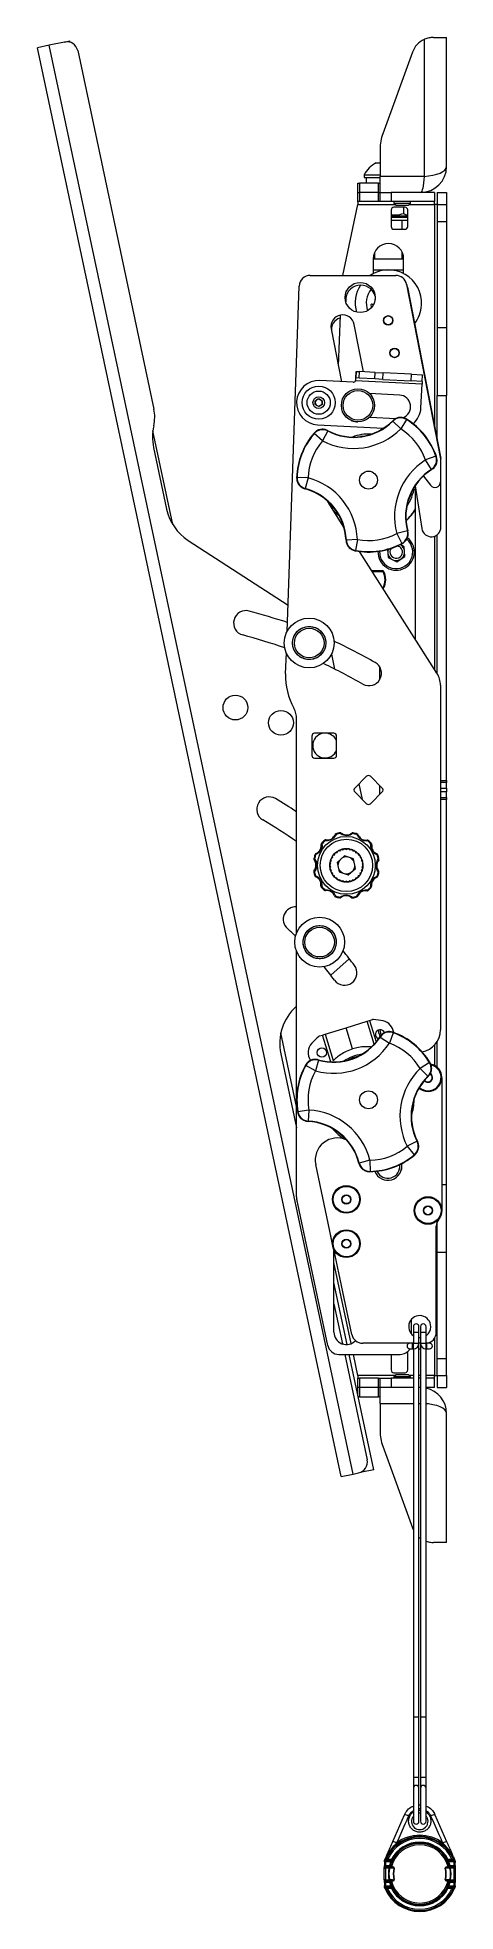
# Model space of a CAD drawing. Extents: x -382 to 1420, y -377 to 265.
# Drawn here: x -139.48 to -134.77, y 8.7 to 29.85 of the extents above; entities that cross this region are included whole.
import ezdxf

# ---------------------------------------------------------------- set-up
doc = ezdxf.new("R2010")
doc.units = 0
doc.header["$MEASUREMENT"] = 0
doc.layers.add('AV-Detl-Obje-Brkt', color=202, linetype='CONTINUOUS')
doc.layers.add('AV-Detl-Obje-Mont', color=232, linetype='CONTINUOUS')

msp = doc.modelspace()

# ---------------------------------------------------------------- linework, layer by layer
at = {"layer": 'AV-Detl-Obje-Brkt', "linetype": 'Continuous', "lineweight": 15}
for p, q in [((-139.35157, 29.76312), (-139.48437, 29.7349)), ((-136.05597, 13.60552), (-139.48437, 29.7349)), ((-139.17889, 29.79983), (-139.35157, 29.76312)), ((-135.92317, 13.63375), (-139.35157, 29.76312)), ((-139.17889, 29.79983), (-139.11745, 29.81289)), ((-139.11393, 29.79632), (-139.11745, 29.81289)), ((-139.03072, 29.70361), (-138.17056, 25.65684)), ((-137.95691, 24.35299), (-138.18209, 25.41238)), ((-138.17436, 25.22411), (-138.02643, 24.52813)), ((-137.78273, 24.17355), (-136.6569, 23.44243)), ((-135.24147, 15.04792), (-135.24147, 10.89416)), ((-135.17901, 10.89416), (-135.17901, 15.11038)), ((-135.16152, 15.11038), (-135.16152, 10.89416)), ((-135.09906, 10.89416), (-135.09906, 15.04792)), ((-136.01723, 14.98546), (-135.76424, 13.79524)), ((-135.68905, 13.68351), (-135.96578, 14.98546)), ((-136.05597, 13.60552), (-135.92317, 13.63375)), ((-135.92317, 13.63375), (-135.86046, 13.64708)), ((-135.82318, 13.66155), (-135.82184, 13.65529)), ((-135.68905, 13.68351), (-135.82184, 13.65529)), ((-135.24147, 10.89416), (-135.24147, 10.21318)), ((-135.24147, 10.89416), (-135.17901, 10.89416)), ((-135.17901, 10.21318), (-135.17901, 10.89416)), ((-135.16152, 10.89416), (-135.16152, 10.21318)), ((-135.16152, 10.89416), (-135.13029, 10.89416)), ((-135.13029, 10.89416), (-135.09906, 10.89416)), ((-135.09906, 10.21318), (-135.09906, 10.89416)), ((-135.24147, 10.21318), (-135.24147, 10.08836)), ((-135.24147, 10.21318), (-135.17901, 10.21318)), ((-135.17901, 10.08836), (-135.17901, 10.21318)), ((-135.16152, 10.21318), (-135.16152, 10.08836)), ((-135.16152, 10.21318), (-135.13029, 10.21318)), ((-135.13029, 10.21318), (-135.09906, 10.21318)), ((-135.09906, 10.08836), (-135.09906, 10.21318)), ((-135.24147, 10.08836), (-135.24147, 9.71375)), ((-135.17901, 9.71375), (-135.17901, 10.08836)), ((-135.16152, 10.08836), (-135.16152, 9.71375)), ((-135.09906, 9.71375), (-135.09906, 10.08836)), ((-135.47418, 9.48586), (-135.34201, 9.7887)), ((-135.18022, 9.89874), (-135.16292, 9.89836)), ((-135.16152, 9.85341), (-135.17901, 9.85379)), ((-135.17901, 9.83973), (-135.16152, 9.83953)), ((-135.16152, 9.80601), (-135.17901, 9.80622)), ((-134.99853, 9.7887), (-134.86636, 9.48586)), ((-135.574, 9.18607), (-135.574, 9.05467)), ((-135.56615, 9.19806), (-135.57107, 9.19314)), ((-135.56847, 9.26528), (-135.56749, 9.27076)), ((-135.56843, 9.25558), (-135.56843, 9.21659)), ((-135.56843, 9.25558), (-135.55843, 9.25558)), ((-135.56843, 9.21659), (-135.55843, 9.21659)), ((-135.55909, 9.20098), (-135.56401, 9.19606)), ((-135.56401, 9.19606), (-135.55839, 9.19591)), ((-135.56009, 9.28902), (-135.55723, 9.28917)), ((-135.55954, 9.29026), (-135.5572, 9.28924)), ((-135.5174, 9.20098), (-135.55909, 9.20098)), ((-135.4984, 9.25558), (-135.55843, 9.25558)), ((-135.55843, 9.25558), (-135.55843, 9.21659)), ((-135.55843, 9.21659), (-135.51187, 9.21659)), ((-135.55839, 9.18592), (-135.55839, 9.19591)), ((-135.55839, 9.19591), (-135.51764, 9.19591)), ((-135.55839, 9.18592), (-135.55839, 9.05481)), ((-135.51764, 9.18592), (-135.55839, 9.18592)), ((-135.55723, 9.28917), (-135.55688, 9.28928)), ((-135.5572, 9.28924), (-135.55723, 9.28917)), ((-135.55256, 9.27119), (-135.48613, 9.27119)), ((-135.54853, 9.27539), (-135.55091, 9.27506)), ((-135.54804, 9.27543), (-135.54853, 9.27539)), ((-135.53956, 9.27615), (-135.54804, 9.27543)), ((-135.53355, 9.27626), (-135.53355, 9.28625)), ((-135.53355, 9.28625), (-135.48923, 9.28625)), ((-135.48923, 9.27626), (-135.53355, 9.27626)), ((-135.51764, 9.19591), (-135.46842, 9.19699)), ((-135.51764, 9.18592), (-135.51764, 9.19591)), ((-135.51122, 9.18471), (-135.51764, 9.18592)), ((-135.5146, 9.19756), (-135.5174, 9.20098)), ((-135.51287, 9.19741), (-135.5146, 9.19756)), ((-135.50226, 9.21388), (-135.51187, 9.21659)), ((-135.50631, 9.19716), (-135.50568, 9.20024)), ((-135.48916, 9.25178), (-135.4984, 9.25558)), ((-135.46842, 9.19699), (-135.4961, 9.19706)), ((-135.49244, 9.26376), (-135.48932, 9.26664)), ((-135.48923, 9.27626), (-135.48923, 9.28625)), ((-135.48036, 9.28164), (-135.48923, 9.28625)), ((-135.48613, 9.27119), (-135.48923, 9.27626)), ((-135.48132, 9.26765), (-135.48337, 9.26481)), ((-135.45866, 9.18482), (-135.46204, 9.18558)), ((-134.87836, 9.18558), (-134.88176, 9.18482)), ((-134.84314, 9.19705), (-134.87203, 9.19699)), ((-134.84316, 9.19705), (-134.87201, 9.19698)), ((-134.87201, 9.19698), (-134.82292, 9.19591)), ((-134.86017, 9.28164), (-134.85131, 9.28625)), ((-134.85717, 9.26481), (-134.85921, 9.26765)), ((-134.85131, 9.27626), (-134.8544, 9.27119)), ((-134.8544, 9.27119), (-134.79652, 9.27119)), ((-134.85137, 9.25178), (-134.84214, 9.25558)), ((-134.85131, 9.28625), (-134.80699, 9.28625)), ((-134.85131, 9.27626), (-134.85131, 9.28625)), ((-134.80699, 9.27626), (-134.85131, 9.27626)), ((-134.85122, 9.26664), (-134.8481, 9.26376)), ((-134.78414, 9.25558), (-134.84214, 9.25558)), ((-134.83828, 9.21388), (-134.82866, 9.21659)), ((-134.83105, 9.19755), (-134.83484, 9.20056)), ((-134.83484, 9.20056), (-134.83419, 9.19731)), ((-134.82292, 9.18592), (-134.82931, 9.18471)), ((-134.82866, 9.21659), (-134.7821, 9.21659)), ((-134.78145, 9.20098), (-134.82313, 9.20098)), ((-134.82292, 9.19591), (-134.78215, 9.19591)), ((-134.82292, 9.18592), (-134.82292, 9.19591)), ((-134.78215, 9.18592), (-134.82292, 9.18592)), ((-134.80699, 9.27626), (-134.80699, 9.28625)), ((-134.7925, 9.27543), (-134.80098, 9.27615)), ((-134.7953, 9.2698), (-134.79652, 9.27119)), ((-134.792, 9.27539), (-134.7925, 9.27543)), ((-134.78962, 9.27506), (-134.792, 9.27539)), ((-134.78414, 9.25558), (-134.77851, 9.25755)), ((-134.78365, 9.28928), (-134.78331, 9.28917)), ((-134.78099, 9.29026), (-134.78334, 9.28924)), ((-134.78331, 9.28917), (-134.78334, 9.28924)), ((-134.78331, 9.28917), (-134.78045, 9.28902)), ((-134.78215, 9.19591), (-134.77653, 9.19606)), ((-134.78215, 9.18592), (-134.78215, 9.19591)), ((-134.78215, 9.05481), (-134.78215, 9.18592)), ((-134.7821, 9.24962), (-134.77851, 9.25755)), ((-134.7821, 9.21659), (-134.7821, 9.24962)), ((-134.77211, 9.24962), (-134.7821, 9.24962)), ((-134.77211, 9.21659), (-134.7821, 9.21659)), ((-134.77653, 9.19606), (-134.78145, 9.20098)), ((-134.76946, 9.19314), (-134.77438, 9.19806)), ((-134.77212, 9.25629), (-134.77211, 9.24962)), ((-134.77211, 9.21659), (-134.77211, 9.24962)), ((-134.76653, 9.05467), (-134.76653, 9.18607)), ((-135.57107, 9.0476), (-135.56615, 9.04268)), ((-135.56749, 8.96997), (-135.56847, 8.97545)), ((-135.56843, 9.02414), (-135.56843, 8.98515)), ((-135.55843, 9.02414), (-135.56843, 9.02414)), ((-135.55843, 8.98515), (-135.56843, 8.98515)), ((-135.55839, 9.04482), (-135.56401, 9.04467)), ((-135.56401, 9.04467), (-135.55909, 9.03975)), ((-135.56003, 8.95159), (-135.55972, 8.95172)), ((-135.55909, 9.03975), (-135.5174, 9.03975)), ((-135.51187, 9.02414), (-135.55843, 9.02414)), ((-135.55843, 9.02414), (-135.55843, 8.98515)), ((-135.55843, 8.98515), (-135.4984, 8.98515)), ((-135.55839, 9.05481), (-135.51764, 9.05481)), ((-135.55839, 9.04482), (-135.55839, 9.05481)), ((-135.51764, 9.04482), (-135.55839, 9.04482)), ((-135.48613, 8.96954), (-135.55256, 8.96954)), ((-135.55086, 8.96555), (-135.53956, 8.96458)), ((-135.53355, 8.96447), (-135.53355, 8.95448)), ((-135.53355, 8.96447), (-135.48923, 8.96447)), ((-135.48923, 8.95448), (-135.53355, 8.95448)), ((-135.51764, 9.05481), (-135.51122, 9.05603)), ((-135.51764, 9.04482), (-135.51764, 9.05481)), ((-135.46842, 9.04374), (-135.51764, 9.04482)), ((-135.5174, 9.03975), (-135.5146, 9.04317)), ((-135.51187, 9.02414), (-135.50226, 9.02685)), ((-135.4984, 8.98515), (-135.48916, 8.98896)), ((-135.4961, 9.04368), (-135.46842, 9.04374)), ((-135.48932, 8.97409), (-135.49244, 8.97697)), ((-135.48923, 8.96447), (-135.48613, 8.96954)), ((-135.48923, 8.95448), (-135.48923, 8.96447)), ((-135.48923, 8.95448), (-135.48036, 8.95909)), ((-135.48337, 8.97593), (-135.48132, 8.97308)), ((-135.46204, 9.05515), (-135.45866, 9.05591)), ((-134.88176, 9.05592), (-134.87836, 9.05516)), ((-134.87203, 9.04374), (-134.84314, 9.04368)), ((-134.82292, 9.04482), (-134.87201, 9.04375)), ((-134.87201, 9.04375), (-134.84316, 9.04368)), ((-134.85131, 8.95448), (-134.86017, 8.95909)), ((-134.85921, 8.97308), (-134.85717, 8.97593)), ((-134.8544, 8.96954), (-134.85131, 8.96447)), ((-134.78797, 8.96954), (-134.8544, 8.96954)), ((-134.84214, 8.98515), (-134.85137, 8.98896)), ((-134.85131, 8.96447), (-134.80699, 8.96447)), ((-134.85131, 8.96447), (-134.85131, 8.95448)), ((-134.80699, 8.95448), (-134.85131, 8.95448)), ((-134.8481, 8.97697), (-134.85122, 8.97409)), ((-134.84214, 8.98515), (-134.7821, 8.98515)), ((-134.82866, 9.02414), (-134.83828, 9.02685)), ((-134.8342, 9.04342), (-134.83484, 9.04017)), ((-134.82931, 9.05602), (-134.82292, 9.05481)), ((-134.7821, 9.02414), (-134.82866, 9.02414)), ((-134.82313, 9.03975), (-134.78145, 9.03975)), ((-134.82292, 9.04482), (-134.82292, 9.05481)), ((-134.82292, 9.05481), (-134.78215, 9.05481)), ((-134.78215, 9.04482), (-134.82292, 9.04482)), ((-134.80699, 8.96447), (-134.80699, 8.95448)), ((-134.80098, 8.96458), (-134.78968, 8.96555)), ((-134.78215, 9.04482), (-134.78215, 9.05481)), ((-134.77653, 9.04467), (-134.78215, 9.04482)), ((-134.7821, 8.98515), (-134.7821, 9.02414)), ((-134.7821, 9.02414), (-134.77211, 9.02414)), ((-134.7821, 8.98515), (-134.77211, 8.98515)), ((-134.78145, 9.03975), (-134.77653, 9.04467)), ((-134.78051, 8.95159), (-134.78082, 8.95172)), ((-134.77438, 9.04268), (-134.76946, 9.0476)), ((-134.77305, 8.96997), (-134.77206, 8.97545)), ((-134.77211, 8.98515), (-134.77211, 9.02414))]:
    msp.add_line(p, q, dxfattribs=at)
at = {"layer": 'AV-Detl-Obje-Brkt', "linetype": 'Continuous', "lineweight": 15, "flags": 128}
for points in [[(-135.57309, 9.19024), (-135.57232, 9.19162), (-135.57107, 9.19314)], [(-134.79711, 9.27121), (-134.79319, 9.27156), (-134.79088, 9.27225)], [(-134.79053, 9.27086), (-134.79161, 9.27049), (-134.7953, 9.2698)], [(-134.76946, 9.0476), (-134.76822, 9.04911), (-134.76739, 9.05063)]]:
    msp.add_lwpolyline(points, dxfattribs=at)
at = {"layer": 'AV-Detl-Obje-Brkt', "linetype": 'Continuous', "lineweight": 15}
for centre, radius, start, end in [((-139.15292, 29.67764), 0.12492, 12, 102), ((-138.59823, 25.56593), 0.43723, 346.992167, 12), ((-137.6245, 25.34099), 0.56215, 166.992167, 192), ((-137.47656, 24.64501), 0.56215, 192, 237), ((-135.88643, 13.76927), 0.12492, 282, 12), ((-135.21024, 10.08834), 0.03123, 0.036916, 179.963084), ((-135.13031, 10.08835), 0.03122, 89.977073, 179.977054), ((-135.13028, 10.08835), 0.03122, 0.022946, 90.022927), ((-135.37355, 9.62624), 0.16549, 62.465276, 79.013629), ((-135.17025, 9.71278), 0.09299, 139.984474, 314.417634), ((-134.96699, 9.62624), 0.16549, 100.986371, 117.534724), ((-135.17027, 9.12037), 0.42191, 23.600831, 156.399169), ((-135.17027, 9.12037), 0.41445, 24.175895, 155.824105), ((-135.17027, 9.12037), 0.42137, 38.903129, 147.990301), ((-135.17027, 9.12037), 0.43563, 53.238063, 126.761937), ((-135.21024, 9.71375), 0.03123, 180, 0), ((-135.13029, 9.71375), 0.03123, 180, 0), ((-135.17027, 9.12037), 0.39936, 24.543296, 155.456704), ((-135.17027, 9.12037), 0.34427, 12.995599, 166.885221), ((-135.17027, 9.12037), 0.32928, 13.756251, 166.491198), ((-135.17027, 9.12037), 0.35952, 27.478706, 152.521294), ((-135.17027, 9.12037), 0.34953, 27.478706, 152.521294), ((-135.54554, 9.23427), 0.26151, 64.022023, 74.164948), ((-134.795, 9.23427), 0.26151, 105.835052, 115.977977), ((-135.56401, 9.18608), 0.00998, 89.955992, 134.996599), ((-135.56078, 9.27051), 0.0093, 214.198018, 284.308704), ((-135.55733, 9.27306), 0.01042, 192.786211, 265.528301), ((-135.55909, 9.191), 0.00998, 89.955992, 134.996599), ((-135.17027, 9.12037), 0.42474, 158.570779, 158.745775), ((-135.55256, 9.28119), 0.00999, 157.202864, 269.995519), ((-135.17027, 9.12037), 0.42474, 156.604927, 157.18534), ((-135.55091, 9.28505), 0.00999, 156.622741, 269.995087), ((-135.17027, 9.12037), 0.42474, 156.421822, 156.604927), ((-135.54795, 9.28539), 0.01002, 157.838979, 266.632004), ((-135.54763, 9.28544), 0.01002, 157.459384, 267.65301), ((-135.17027, 9.11038), 0.41474, 156.604927, 157.18534), ((-135.53914, 9.28617), 0.01002, 156.931448, 267.619928), ((-135.17027, 9.12037), 0.3535, 169.313324, 190.686676), ((-135.52052, 9.18681), 0.00954, 347.239878, 72.387752), ((-135.5174, 9.19099), 0.00999, 39.184134, 90.038001), ((-135.17027, 9.12037), 0.34697, 169.313324, 190.686676), ((-135.17027, 9.12037), 0.3549, 157.604378, 164.268396), ((-135.17027, 9.12037), 0.34491, 157.604378, 164.268396), ((-135.48856, 9.26995), 0.00731, 237.919752, 315.254576), ((-135.48923, 9.28626), 0.01, 270.025512, 332.495782), ((-135.48614, 9.28119), 0.01, 270.025792, 332.992071), ((-134.38438, 9.96574), 1.29196, 211.971904, 212.233385), ((-135.17027, 9.12037), 0.29897, 167.401194, 192.598806), ((-135.4714, 9.18784), 0.00963, 346.411416, 71.951316), ((-135.46842, 9.187), 0.00999, 347.401194, 89.871834), ((-135.17027, 9.12037), 0.29551, 167.401194, 192.598806), ((-134.87201, 9.18699), 0.00999, 90.128169, 192.592638), ((-135.17027, 9.12037), 0.29562, 347.407362, 12.592638), ((-134.869, 9.18784), 0.00963, 108.194765, 193.593668), ((-135.17027, 9.12037), 0.2991, 347.407362, 12.592638), ((-135.95311, 9.96383), 1.28837, 327.766252, 328.02846), ((-134.8544, 9.28119), 0.01, 207.007929, 269.974208), ((-134.85131, 9.28626), 0.01, 207.504218, 269.974488), ((-134.85198, 9.26995), 0.00731, 224.745424, 302.080248), ((-135.17027, 9.12037), 0.34491, 15.731604, 22.395622), ((-135.17027, 9.12037), 0.3549, 15.731604, 22.395622), ((-134.82001, 9.18682), 0.00954, 107.758515, 192.774536), ((-135.17027, 9.12037), 0.34697, 349.312779, 10.687221), ((-135.17027, 9.12037), 0.35348, 349.312779, 10.687221), ((-134.80139, 9.28617), 0.01002, 272.380072, 23.068552), ((-134.79291, 9.28544), 0.01002, 272.34699, 22.540616), ((-134.79259, 9.28539), 0.01002, 273.367996, 22.161021), ((-134.78962, 9.28505), 0.00999, 270.004913, 23.377259), ((-135.17027, 9.11038), 0.41474, 22.895952, 23.395073), ((-134.7882, 9.28173), 0.00999, 270.004541, 22.878388), ((-135.17027, 9.12037), 0.40912, 18.417377, 19.299451), ((-134.78144, 9.191), 0.00998, 45.003401, 90.044008), ((-135.17027, 9.12037), 0.42474, 23.395073, 23.578178), ((-135.17027, 9.12037), 0.42474, 22.895952, 23.395073), ((-134.77722, 9.24728), 0.01035, 60.506212, 97.179417), ((-134.77652, 9.18608), 0.00998, 45.003401, 90.044008), ((-135.17027, 9.12037), 0.42474, 20.806897, 21.429221), ((-134.77572, 9.26563), 0.00355, 359.246714, 42.129679), ((-134.77652, 9.18608), 0.00998, 22.184351, 44.999193), ((-135.56401, 9.05465), 0.00998, 199.411506, 224.999039), ((-135.56401, 9.05466), 0.00998, 225.003401, 270.044008), ((-135.56078, 8.97023), 0.0093, 75.691296, 145.801982), ((-135.55733, 8.96767), 0.01042, 94.471699, 167.213789), ((-135.55909, 9.04974), 0.00998, 225.003401, 270.044008), ((-135.17027, 9.12037), 0.42474, 201.287854, 201.489399), ((-135.55256, 8.95955), 0.00999, 90.004481, 202.797136), ((-135.17027, 9.12037), 0.42474, 202.81466, 203.414034), ((-135.55086, 8.95556), 0.00999, 90.004928, 203.39621), ((-135.55045, 8.95554), 0.01002, 92.336408, 202.368984), ((-135.17027, 9.12037), 0.42474, 203.414034, 336.585966), ((-135.17027, 9.12037), 0.42439, 203.414034, 336.585966), ((-135.17027, 9.13036), 0.41474, 202.81466, 203.414034), ((-135.53914, 8.95456), 0.01002, 92.380072, 203.068552), ((-135.17027, 9.12037), 0.41445, 204.175895, 335.824105), ((-135.17027, 9.12037), 0.39936, 204.543296, 335.456704), ((-135.52052, 9.05392), 0.00954, 287.612248, 12.760122), ((-135.5174, 9.04974), 0.00999, 269.961275, 320.802473), ((-135.17027, 9.12037), 0.3549, 195.731604, 202.395622), ((-135.17027, 9.12037), 0.34427, 191.819318, 346.837223), ((-135.17027, 9.12037), 0.34491, 195.731604, 202.395622), ((-135.48856, 8.97078), 0.00731, 44.745424, 122.080248), ((-135.17027, 9.12037), 0.32928, 193.703206, 346.388597), ((-135.48923, 8.95447), 0.01, 27.504218, 89.974488), ((-135.17027, 9.12037), 0.35952, 207.478706, 332.521294), ((-135.48614, 8.95954), 0.01, 27.007929, 89.974208), ((-134.38742, 8.2769), 1.28837, 147.766252, 148.02846), ((-135.17027, 9.12037), 0.34953, 207.478706, 332.521294), ((-135.4714, 9.05289), 0.00963, 288.048684, 13.588584), ((-135.46842, 9.05373), 0.00999, 270.128166, 12.598806), ((-134.87201, 9.05374), 0.00999, 167.407362, 269.871831), ((-134.869, 9.05289), 0.00963, 166.406332, 251.805235), ((-134.8544, 8.95954), 0.01, 90.025792, 152.992071), ((-135.95615, 8.27499), 1.29196, 31.971904, 32.233385), ((-134.85131, 8.95447), 0.01, 90.025512, 152.495782), ((-134.85198, 8.97078), 0.00731, 57.919752, 135.254576), ((-135.17027, 9.12037), 0.34491, 337.604378, 344.268396), ((-135.17027, 9.12037), 0.3549, 337.604378, 344.268396), ((-134.82001, 9.05391), 0.00954, 167.225464, 252.241485), ((-134.80139, 8.95456), 0.01002, 336.931448, 87.619928), ((-135.17027, 9.13036), 0.41474, 336.585966, 337.18534), ((-134.79009, 8.95554), 0.01002, 337.631016, 87.663592), ((-134.78968, 8.95556), 0.00999, 336.60379, 89.995072), ((-134.78798, 8.95955), 0.00999, 337.202864, 89.995519), ((-134.78321, 8.96767), 0.01042, 12.786211, 85.528301), ((-134.77975, 8.97023), 0.0093, 34.198018, 104.308704), ((-134.78144, 9.04974), 0.00998, 269.955992, 314.996599), ((-135.17027, 9.12037), 0.42474, 336.585966, 337.18534), ((-134.77652, 9.05466), 0.00998, 269.955992, 314.996599), ((-135.17027, 9.12037), 0.42474, 338.509374, 338.711415)]:
    msp.add_arc(centre, radius, start, end, dxfattribs=at)
for centre, major_axis, ratio, start_param, end_param in [((-135.55839, 9.18607), (0.01562, 0), 0.00942693, 3.11541271, 4.71238898), ((-135.56909, 9.21659), (0, 0.02561), 0.02618592, 3.74445274, 4.71238898), ((-135.56909, 9.25558), (0, 0.02561), 0.02618592, 4.71238898, 5.10074701), ((-135.5591, 9.21659), (0, 0.01562), 0.04294491, 3.16777259, 4.71238898), ((-135.5591, 9.25558), (0, 0.01562), 0.04294491, 4.71238898, 5.10074701), ((-134.78215, 9.18607), (0.01562, 0), 0.00942693, 4.71238898, 6.30936525), ((-134.78143, 9.21659), (0, 0.01562), 0.04294491, 1.57079633, 3.11541271), ((-134.77144, 9.21659), (0, 0.02561), 0.02618592, 1.57079633, 2.51858954), ((-135.55839, 9.05467), (0.01562, 0), 0.00942693, 1.57079633, 3.16777259), ((-135.56909, 9.02414), (0, 0.02561), 0.02618592, 4.71238898, 5.66018219), ((-135.56909, 8.98515), (0, 0.02561), 0.02618592, 4.32403095, 4.71238898), ((-135.5591, 9.02414), (0, 0.01562), 0.04294491, 4.71238898, 6.25700537), ((-135.5591, 8.98515), (0, 0.01562), 0.04294491, 4.32403095, 4.71238898), ((-134.78215, 9.05467), (0.01562, 0), 0.00942693, 6.25700537, 7.85398163), ((-134.78143, 9.02414), (0, 0.01562), 0.04294491, 0.02617994, 1.57079633), ((-134.78143, 8.98515), (0, 0.01562), 0.04294491, 1.57079633, 1.95915435), ((-134.77144, 9.02414), (0, 0.02561), 0.02618592, 0.60286009, 1.57079633), ((-134.77144, 8.98515), (0, 0.02561), 0.02618592, 1.57079633, 1.95915435)]:
    msp.add_ellipse(centre, major_axis=major_axis, ratio=ratio, start_param=start_param, end_param=end_param, dxfattribs=at)
for points, knots in [([(-135.29704, 9.77299), (-135.31043, 9.74258), (-135.35498, 9.6414), (-135.3997, 9.54017), (-135.43099, 9.46936)], [0, 0, 0, 0, 0.30059156, 1, 1, 1, 1]), ([(-135.34201, 9.7887), (-135.33158, 9.80689), (-135.31073, 9.84327), (-135.27248, 9.87572), (-135.24687, 9.88323), (-135.24147, 9.88482)], [0, 0, 0, 0, 0.44089828, 0.88204769, 1, 1, 1, 1]), ([(-135.24147, 9.83449), (-135.25219, 9.82751), (-135.27606, 9.81197), (-135.28959, 9.78683), (-135.29704, 9.77299)], [0, 0, 0, 0, 0.44926072, 1, 1, 1, 1]), ([(-135.08301, 9.62658), (-135.08841, 9.6219), (-135.10444, 9.60802), (-135.13736, 9.59355), (-135.17986, 9.58953), (-135.2215, 9.59977), (-135.25752, 9.62325), (-135.28365, 9.65737), (-135.29685, 9.69814), (-135.29578, 9.74104), (-135.28027, 9.78066), (-135.25992, 9.80662), (-135.24478, 9.81634), (-135.24147, 9.81847)], [0, 0, 0, 0, 0.05200359, 0.15426257, 0.25531653, 0.35756806, 0.46009672, 0.56264053, 0.66503261, 0.76720976, 0.86926016, 0.97143169, 1, 1, 1, 1]), ([(-135.10517, 9.64636), (-135.10165, 9.65012), (-135.09095, 9.66154), (-135.07908, 9.68558), (-135.07493, 9.71721), (-135.08098, 9.74885), (-135.0931, 9.76598), (-135.09906, 9.77442)], [0, 0, 0, 0, 0.10942177, 0.33305909, 0.55755925, 0.78215309, 1, 1, 1, 1]), ([(-135.09906, 9.88435), (-135.09129, 9.88179), (-135.06357, 9.87265), (-135.02657, 9.83923), (-135.00748, 9.80483), (-134.99853, 9.7887)], [0, 0, 0, 0, 0.17160483, 0.61156184, 1, 1, 1, 1]), ([(-135.0435, 9.77299), (-135.04996, 9.78514), (-135.06341, 9.8104), (-135.08688, 9.82689), (-135.09906, 9.83544)], [0, 0, 0, 0, 0.48124207, 1, 1, 1, 1]), ([(-135.09906, 9.81754), (-135.09079, 9.81157), (-135.07102, 9.7973), (-135.05154, 9.76296), (-135.04239, 9.72124), (-135.04815, 9.67879), (-135.06398, 9.64679), (-135.0783, 9.63158), (-135.08301, 9.62658)], [0, 0, 0, 0, 0.13818892, 0.33042998, 0.5227549, 0.71479828, 0.90620068, 1, 1, 1, 1]), ([(-134.90955, 9.46936), (-134.923, 9.4998), (-134.96773, 9.60106), (-135.01232, 9.70223), (-135.0435, 9.77299)], [0, 0, 0, 0, 0.30059543, 1, 1, 1, 1]), ([(-135.55954, 9.29026), (-135.55085, 9.31017), (-135.53215, 9.35302), (-135.50461, 9.41613), (-135.48435, 9.46255), (-135.47418, 9.48586)], [0, 0, 0, 0, 0.30181849, 0.64940783, 1, 1, 1, 1]), ([(-135.52905, 9.34424), (-135.53318, 9.33714), (-135.54353, 9.31933), (-135.55207, 9.30054), (-135.5572, 9.28924)], [0, 0, 0, 0, 0.39871181, 1, 1, 1, 1]), ([(-135.43099, 9.46936), (-135.46507, 9.43279), (-135.50155, 9.39363), (-135.52735, 9.34729), (-135.52905, 9.34424)], [0, 0, 0, 0, 0.93411873, 1, 1, 1, 1]), ([(-134.83915, 9.38678), (-134.84697, 9.39765), (-134.86813, 9.42704), (-134.89353, 9.453), (-134.90955, 9.46936)], [0, 0, 0, 0, 0.36965882, 1, 1, 1, 1]), ([(-134.86636, 9.48586), (-134.85809, 9.46691), (-134.84139, 9.42866), (-134.81931, 9.37806), (-134.79949, 9.33265), (-134.78718, 9.30443), (-134.78099, 9.29026)], [0, 0, 0, 0, 0.28499452, 0.57546337, 0.78674288, 1, 1, 1, 1]), ([(-134.78334, 9.28924), (-134.79774, 9.31954), (-134.81394, 9.35362), (-134.83663, 9.38347), (-134.83915, 9.38678)], [0, 0, 0, 0, 0.88901757, 1, 1, 1, 1]), ([(-135.57307, 9.19022), (-135.57354, 9.18913), (-135.57413, 9.18777), (-135.57391, 9.18636), (-135.57387, 9.18608)], [0, 0, 0, 0, 0.80623088, 1, 1, 1, 1]), ([(-135.57107, 9.19314), (-135.5719, 9.19229), (-135.57276, 9.19141), (-135.57306, 9.19026), (-135.57307, 9.19022)], [0, 0, 0, 0, 0.96250454, 1, 1, 1, 1]), ([(-135.56749, 9.27076), (-135.56713, 9.27169), (-135.56587, 9.275), (-135.56396, 9.27979), (-135.5622, 9.28405), (-135.56192, 9.28472), (-135.56177, 9.28506)], [0, 0, 0, 0, 0.1185126, 0.42165831, 0.71139179, 1, 1, 1, 1]), ([(-135.55848, 9.2615), (-135.55848, 9.2615), (-135.55849, 9.26177), (-135.55841, 9.26219), (-135.55821, 9.26255), (-135.55814, 9.26268)], [0, 0, 0, 0, 0.00987571, 0.64871071, 1, 1, 1, 1]), ([(-135.55256, 9.27119), (-135.5527, 9.27099), (-135.55299, 9.27058), (-135.55472, 9.26802), (-135.55657, 9.26519), (-135.55779, 9.26323), (-135.55814, 9.26268)], [0, 0, 0, 0, 0.28129661, 0.5695002, 0.87805533, 1, 1, 1, 1]), ([(-135.55688, 9.28928), (-135.55494, 9.28947), (-135.5521, 9.28974), (-135.54926, 9.29001), (-135.54836, 9.2901)], [0, 0, 0, 0, 0.686393502, 1, 1, 1, 1]), ([(-135.54836, 9.2901), (-135.54777, 9.28996), (-135.54659, 9.28968), (-135.54304, 9.28878), (-135.5386, 9.28762), (-135.53524, 9.28671), (-135.53355, 9.28625)], [0, 0, 0, 0, 0.2498812, 0.49297569, 0.74579759, 1, 1, 1, 1]), ([(-135.53355, 9.27626), (-135.53423, 9.27626), (-135.53558, 9.27626), (-135.53737, 9.27624), (-135.53882, 9.2762), (-135.53931, 9.27617), (-135.53956, 9.27615)], [0, 0, 0, 0, 0.26121939, 0.51763352, 0.75852039, 1, 1, 1, 1]), ([(-135.5174, 9.20098), (-135.51742, 9.20105), (-135.51746, 9.20127), (-135.51707, 9.203), (-135.51597, 9.20654), (-135.51422, 9.21132), (-135.51266, 9.21482), (-135.51187, 9.21659)], [0, 0, 0, 0, 0.1123187, 0.32215864, 0.54000592, 0.76785191, 1, 1, 1, 1]), ([(-135.5146, 9.19756), (-135.51457, 9.19755), (-135.51441, 9.19747), (-135.51285, 9.19734), (-135.50875, 9.19719), (-135.50295, 9.19709), (-135.49838, 9.19707), (-135.4961, 9.19706)], [0, 0, 0, 0, 0.06715442, 0.2954668, 0.5281352, 0.76413166, 1, 1, 1, 1]), ([(-135.4968, 9.19707), (-135.49799, 9.19707), (-135.50173, 9.19708), (-135.507, 9.19716), (-135.51094, 9.19727), (-135.51276, 9.19738), (-135.51287, 9.19739), (-135.5129, 9.19739)], [0, 0, 0, 0, 0.14939677, 0.46947634, 0.73909279, 0.90968898, 1, 1, 1, 1]), ([(-135.46204, 9.18558), (-135.46714, 9.18549), (-135.48356, 9.18521), (-135.49993, 9.18491), (-135.51122, 9.18471)], [0, 0, 0, 0, 0.310751332, 1, 1, 1, 1]), ([(-135.50226, 9.21388), (-135.50304, 9.21101), (-135.50438, 9.20609), (-135.50528, 9.20196), (-135.50566, 9.20024)], [0, 0, 0, 0, 0.58364803, 1, 1, 1, 1]), ([(-135.4984, 9.25558), (-135.49707, 9.25749), (-135.49507, 9.26038), (-135.4931, 9.26291), (-135.49244, 9.26376)], [0, 0, 0, 0, 0.66398899, 1, 1, 1, 1]), ([(-135.48932, 9.26664), (-135.48894, 9.26715), (-135.48783, 9.26865), (-135.48639, 9.2706), (-135.48622, 9.271), (-135.48613, 9.27119)], [0, 0, 0, 0, 0.2042771, 0.60781567, 1, 1, 1, 1]), ([(-135.48932, 9.26664), (-135.48924, 9.26662), (-135.48803, 9.26624), (-135.48581, 9.26589), (-135.48305, 9.26627), (-135.4819, 9.26719), (-135.48132, 9.26765)], [0, 0, 0, 0, 0.02195155, 0.37438294, 0.68734755, 1, 1, 1, 1]), ([(-135.48337, 9.26481), (-135.48401, 9.26345), (-135.48591, 9.25944), (-135.48787, 9.25483), (-135.48916, 9.25178)], [0, 0, 0, 0, 0.33759252, 1, 1, 1, 1]), ([(-134.82931, 9.18471), (-134.83441, 9.1848), (-134.85074, 9.1851), (-134.86711, 9.18538), (-134.87836, 9.18558)], [0, 0, 0, 0, 0.31236199, 1, 1, 1, 1]), ([(-134.85921, 9.26765), (-134.85863, 9.26719), (-134.85748, 9.26627), (-134.85471, 9.26589), (-134.8525, 9.26624), (-134.85129, 9.26662), (-134.85122, 9.26664)], [0, 0, 0, 0, 0.31401231, 0.62792206, 0.97804861, 1, 1, 1, 1]), ([(-134.85137, 9.25178), (-134.85267, 9.25483), (-134.85463, 9.25944), (-134.85653, 9.26345), (-134.85717, 9.26481)], [0, 0, 0, 0, 0.662407482, 1, 1, 1, 1]), ([(-134.8544, 9.27119), (-134.85432, 9.271), (-134.85415, 9.2706), (-134.85271, 9.26865), (-134.85159, 9.26715), (-134.85122, 9.26664)], [0, 0, 0, 0, 0.39218433, 0.7957229, 1, 1, 1, 1]), ([(-134.8481, 9.26376), (-134.84744, 9.26291), (-134.84547, 9.26038), (-134.84347, 9.25749), (-134.84214, 9.25558)], [0, 0, 0, 0, 0.33601101, 1, 1, 1, 1]), ([(-134.83105, 9.19755), (-134.83122, 9.1975), (-134.83161, 9.1974), (-134.83487, 9.19727), (-134.83895, 9.19716), (-134.84178, 9.19709), (-134.84313, 9.19705), (-134.84316, 9.19705)], [0, 0, 0, 0, 0.22051639, 0.49283635, 0.74319817, 0.99456699, 1, 1, 1, 1]), ([(-134.83424, 9.19731), (-134.83428, 9.19756), (-134.83468, 9.19964), (-134.83601, 9.20548), (-134.83752, 9.21109), (-134.83828, 9.21388)], [0, 0, 0, 0, 0.06252788, 0.5329253, 1, 1, 1, 1]), ([(-134.82313, 9.20098), (-134.82317, 9.20098), (-134.82556, 9.2009), (-134.83031, 9.20078), (-134.83346, 9.20063), (-134.83484, 9.20056)], [0, 0, 0, 0, 0.00785738, 0.56184351, 1, 1, 1, 1]), ([(-134.82866, 9.21659), (-134.82788, 9.21482), (-134.82632, 9.21132), (-134.82457, 9.20654), (-134.82347, 9.203), (-134.82307, 9.20127), (-134.82312, 9.20105), (-134.82313, 9.20098)], [0, 0, 0, 0, 0.232148086, 0.459994085, 0.677841363, 0.887681299, 1, 1, 1, 1]), ([(-134.80699, 9.28625), (-134.80512, 9.28676), (-134.80135, 9.28778), (-134.79646, 9.28905), (-134.79343, 9.28981), (-134.7925, 9.29002), (-134.79217, 9.2901)], [0, 0, 0, 0, 0.28134709, 0.56774061, 0.84835835, 1, 1, 1, 1]), ([(-134.80098, 9.27615), (-134.80111, 9.27616), (-134.8015, 9.27619), (-134.80275, 9.27623), (-134.80472, 9.27626), (-134.80623, 9.27626), (-134.80699, 9.27626)], [0, 0, 0, 0, 0.14589557, 0.42161167, 0.71101178, 1, 1, 1, 1]), ([(-134.79652, 9.27119), (-134.79649, 9.27119), (-134.79626, 9.27121), (-134.79442, 9.27131), (-134.79246, 9.27141), (-134.79072, 9.27149)], [0, 0, 0, 0, 0.01554786, 0.1288099, 1, 1, 1, 1]), ([(-134.78414, 9.25558), (-134.78548, 9.25744), (-134.78814, 9.26114), (-134.79197, 9.26591), (-134.7943, 9.26865), (-134.79518, 9.26965), (-134.7953, 9.2698)], [0, 0, 0, 0, 0.32525773, 0.64668306, 0.9482094, 1, 1, 1, 1]), ([(-134.79217, 9.2901), (-134.79022, 9.28991), (-134.78737, 9.28964), (-134.78454, 9.28937), (-134.78365, 9.28928)], [0, 0, 0, 0, 0.68639351, 1, 1, 1, 1]), ([(-134.79072, 9.27149), (-134.79003, 9.27153), (-134.7887, 9.27161), (-134.78836, 9.27169), (-134.7882, 9.27173)], [0, 0, 0, 0, 0.524766686, 1, 1, 1, 1]), ([(-134.79018, 9.27151), (-134.78942, 9.27155), (-134.78839, 9.27161), (-134.78724, 9.27173), (-134.78617, 9.2719), (-134.78461, 9.27232), (-134.78236, 9.27342), (-134.77997, 9.27558), (-134.77909, 9.27778), (-134.77868, 9.27879)], [0, 0, 0, 0, 0.27532875, 0.37539574, 0.44523775, 0.52057731, 0.63670497, 0.83333994, 1, 1, 1, 1]), ([(-134.7805, 9.28912), (-134.77956, 9.28696), (-134.77756, 9.28232), (-134.77474, 9.27509), (-134.77323, 9.27124)], [0, 0, 0, 0, 0.46700259, 1, 1, 1, 1]), ([(-134.7784, 9.28095), (-134.7783, 9.28149), (-134.7781, 9.28259), (-134.77848, 9.28364), (-134.77868, 9.28416)], [0, 0, 0, 0, 0.495689, 1, 1, 1, 1]), ([(-134.77851, 9.25755), (-134.77685, 9.26016), (-134.77439, 9.26401), (-134.77341, 9.26704), (-134.77309, 9.26801)], [0, 0, 0, 0, 0.67927407, 1, 1, 1, 1]), ([(-134.77323, 9.27124), (-134.77322, 9.27121), (-134.77316, 9.27106), (-134.77297, 9.27043), (-134.77282, 9.26939), (-134.77301, 9.26845), (-134.77309, 9.26801)], [0, 0, 0, 0, 0.0274148, 0.15057904, 0.60383072, 1, 1, 1, 1]), ([(-134.77323, 9.27124), (-134.77321, 9.27119), (-134.77311, 9.27092), (-134.77274, 9.26982), (-134.77229, 9.26799), (-134.77221, 9.26635), (-134.77218, 9.26558)], [0, 0, 0, 0, 0.02730296, 0.15007388, 0.6029091, 1, 1, 1, 1]), ([(-134.77218, 9.26558), (-134.77217, 9.26486), (-134.77214, 9.26193), (-134.77213, 9.25871), (-134.77212, 9.25629)], [0, 0, 0, 0, 0.248904925, 1, 1, 1, 1]), ([(-134.76739, 9.18982), (-134.76748, 9.19013), (-134.76785, 9.19141), (-134.76877, 9.19239), (-134.76946, 9.19314)], [0, 0, 0, 0, 0.24685207, 1, 1, 1, 1]), ([(-134.76669, 9.18607), (-134.76664, 9.18655), (-134.76651, 9.18785), (-134.76705, 9.18906), (-134.76739, 9.18982)], [0, 0, 0, 0, 0.37362189, 1, 1, 1, 1]), ([(-135.57329, 9.05137), (-135.57316, 9.0509), (-135.57277, 9.04946), (-135.57176, 9.04835), (-135.57107, 9.0476)], [0, 0, 0, 0, 0.32834143, 1, 1, 1, 1]), ([(-135.56177, 8.95567), (-135.56192, 8.95601), (-135.5622, 8.95668), (-135.56396, 8.96094), (-135.56587, 8.96573), (-135.56713, 8.96904), (-135.56749, 8.96997)], [0, 0, 0, 0, 0.28860821, 0.57834169, 0.8814874, 1, 1, 1, 1]), ([(-135.54836, 8.95063), (-135.55032, 8.95082), (-135.55411, 8.95118), (-135.55788, 8.95155), (-135.55972, 8.95172)], [0, 0, 0, 0, 0.51466123, 1, 1, 1, 1]), ([(-135.55814, 8.97805), (-135.55814, 8.97806), (-135.55829, 8.97829), (-135.55846, 8.97868), (-135.55848, 8.97909), (-135.55848, 8.97924)], [0, 0, 0, 0, 0.01573695, 0.65318427, 1, 1, 1, 1]), ([(-135.55814, 8.97805), (-135.55779, 8.9775), (-135.55657, 8.97554), (-135.55472, 8.97271), (-135.55299, 8.97016), (-135.5527, 8.96974), (-135.55256, 8.96954)], [0, 0, 0, 0, 0.12194467, 0.4304998, 0.71870339, 1, 1, 1, 1]), ([(-135.53355, 8.95448), (-135.53542, 8.95397), (-135.53919, 8.95296), (-135.54407, 8.95169), (-135.54711, 8.95092), (-135.54804, 8.95071), (-135.54836, 8.95063)], [0, 0, 0, 0, 0.28134709, 0.56774061, 0.84835835, 1, 1, 1, 1]), ([(-135.53956, 8.96458), (-135.53942, 8.96457), (-135.53904, 8.96454), (-135.53778, 8.9645), (-135.53581, 8.96447), (-135.5343, 8.96447), (-135.53355, 8.96447)], [0, 0, 0, 0, 0.14589557, 0.42161167, 0.71101178, 1, 1, 1, 1]), ([(-135.51187, 9.02414), (-135.5124, 9.02532), (-135.51368, 9.02815), (-135.51536, 9.03247), (-135.51668, 9.03639), (-135.51742, 9.03912), (-135.51741, 9.03954), (-135.5174, 9.03975)], [0, 0, 0, 0, 0.15500177, 0.37419245, 0.58563285, 0.79339512, 1, 1, 1, 1]), ([(-135.51122, 9.05603), (-135.50613, 9.05593), (-135.48976, 9.05563), (-135.47335, 9.05535), (-135.46204, 9.05515)], [0, 0, 0, 0, 0.31075131, 1, 1, 1, 1]), ([(-135.50466, 9.0361), (-135.50529, 9.03883), (-135.5063, 9.04318), (-135.50675, 9.04577), (-135.50692, 9.04674)], [0, 0, 0, 0, 0.62498036, 1, 1, 1, 1]), ([(-135.50464, 9.03611), (-135.50436, 9.0349), (-135.50368, 9.03198), (-135.50278, 9.02875), (-135.50226, 9.02685)], [0, 0, 0, 0, 0.41147294, 1, 1, 1, 1]), ([(-135.49244, 8.97697), (-135.4931, 8.97782), (-135.49507, 8.98036), (-135.49707, 8.98324), (-135.4984, 8.98515)], [0, 0, 0, 0, 0.33601101, 1, 1, 1, 1]), ([(-135.48132, 8.97308), (-135.4819, 8.97355), (-135.48306, 8.97447), (-135.48583, 8.97484), (-135.48804, 8.97449), (-135.48924, 8.97411), (-135.48932, 8.97409)], [0, 0, 0, 0, 0.31401231, 0.62792206, 0.97804861, 1, 1, 1, 1]), ([(-135.48613, 8.96954), (-135.48622, 8.96973), (-135.48639, 8.97013), (-135.48783, 8.97208), (-135.48894, 8.97359), (-135.48932, 8.97409)], [0, 0, 0, 0, 0.39218433, 0.7957229, 1, 1, 1, 1]), ([(-135.48916, 8.98896), (-135.48787, 8.9859), (-135.48591, 8.98129), (-135.48401, 8.97728), (-135.48337, 8.97593)], [0, 0, 0, 0, 0.66240748, 1, 1, 1, 1]), ([(-134.87836, 9.05516), (-134.87325, 9.05524), (-134.85688, 9.05552), (-134.84054, 9.05582), (-134.82931, 9.05602)], [0, 0, 0, 0, 0.31236201, 1, 1, 1, 1]), ([(-134.85122, 8.97409), (-134.85129, 8.97411), (-134.8525, 8.9745), (-134.85472, 8.97484), (-134.85748, 8.97446), (-134.85864, 8.97354), (-134.85921, 8.97308)], [0, 0, 0, 0, 0.02195155, 0.37438294, 0.68734755, 1, 1, 1, 1]), ([(-134.85717, 8.97593), (-134.85588, 8.97867), (-134.85394, 8.98281), (-134.85202, 8.98741), (-134.85137, 8.98896)], [0, 0, 0, 0, 0.66352733, 1, 1, 1, 1]), ([(-134.85122, 8.97409), (-134.85159, 8.97359), (-134.85271, 8.97208), (-134.85415, 8.97013), (-134.85432, 8.96973), (-134.8544, 8.96954)], [0, 0, 0, 0, 0.2042771, 0.60781567, 1, 1, 1, 1]), ([(-134.84214, 8.98515), (-134.8428, 8.98418), (-134.84478, 8.9813), (-134.84677, 8.9787), (-134.8481, 8.97697)], [0, 0, 0, 0, 0.33675796, 1, 1, 1, 1]), ([(-134.84316, 9.04368), (-134.84313, 9.04368), (-134.84178, 9.04364), (-134.83895, 9.04357), (-134.83487, 9.04346), (-134.83161, 9.04333), (-134.83122, 9.04323), (-134.83105, 9.04319)], [0, 0, 0, 0, 0.00543301, 0.25680183, 0.50716365, 0.77948361, 1, 1, 1, 1]), ([(-134.83828, 9.02685), (-134.83752, 9.02964), (-134.83601, 9.03525), (-134.83468, 9.0411), (-134.83428, 9.04318), (-134.83424, 9.04342)], [0, 0, 0, 0, 0.467074704, 0.937472118, 1, 1, 1, 1]), ([(-134.83484, 9.04017), (-134.83428, 9.04062), (-134.83301, 9.04162), (-134.83175, 9.04263), (-134.83105, 9.04319)], [0, 0, 0, 0, 0.4458343, 1, 1, 1, 1]), ([(-134.83484, 9.04017), (-134.83346, 9.04011), (-134.83031, 9.03995), (-134.82556, 9.03983), (-134.82317, 9.03975), (-134.82313, 9.03975)], [0, 0, 0, 0, 0.43815649, 0.99214262, 1, 1, 1, 1]), ([(-134.82313, 9.03975), (-134.82312, 9.03968), (-134.82307, 9.03946), (-134.82347, 9.03774), (-134.82457, 9.03419), (-134.82632, 9.02941), (-134.82788, 9.02591), (-134.82866, 9.02414)], [0, 0, 0, 0, 0.1123187, 0.32215864, 0.54000592, 0.76785191, 1, 1, 1, 1]), ([(-134.80699, 8.96447), (-134.80631, 8.96447), (-134.80495, 8.96447), (-134.80316, 8.9645), (-134.80172, 8.96453), (-134.80122, 8.96456), (-134.80098, 8.96458)], [0, 0, 0, 0, 0.26121939, 0.51763352, 0.75852039, 1, 1, 1, 1]), ([(-134.79217, 8.95063), (-134.79277, 8.95077), (-134.79395, 8.95105), (-134.7975, 8.95195), (-134.80193, 8.95311), (-134.8053, 8.95402), (-134.80699, 8.95448)], [0, 0, 0, 0, 0.2498812, 0.49297569, 0.74579759, 1, 1, 1, 1]), ([(-134.78082, 8.95172), (-134.78276, 8.95154), (-134.78654, 8.95117), (-134.79033, 8.95081), (-134.79217, 8.95063)], [0, 0, 0, 0, 0.51466122, 1, 1, 1, 1]), ([(-134.78797, 8.96954), (-134.78783, 8.96974), (-134.78755, 8.97016), (-134.78581, 8.97271), (-134.78397, 8.97554), (-134.78274, 8.9775), (-134.7824, 8.97805)], [0, 0, 0, 0, 0.28129661, 0.5695002, 0.87805533, 1, 1, 1, 1]), ([(-134.78205, 8.97924), (-134.78205, 8.97922), (-134.78205, 8.97894), (-134.78213, 8.97852), (-134.78233, 8.97817), (-134.7824, 8.97805)], [0, 0, 0, 0, 0.032658, 0.67332165, 1, 1, 1, 1]), ([(-134.77305, 8.96997), (-134.7734, 8.96904), (-134.77467, 8.96573), (-134.77658, 8.96094), (-134.77834, 8.95668), (-134.77862, 8.95601), (-134.77876, 8.95567)], [0, 0, 0, 0, 0.1185126, 0.42165831, 0.71139179, 1, 1, 1, 1]), ([(-134.76946, 9.0476), (-134.76864, 9.04845), (-134.76775, 9.04937), (-134.76745, 9.05056), (-134.76742, 9.05065)], [0, 0, 0, 0, 0.92445123, 1, 1, 1, 1]), ([(-134.76742, 9.05065), (-134.76697, 9.0517), (-134.76641, 9.05301), (-134.76662, 9.05438), (-134.76666, 9.05465)], [0, 0, 0, 0, 0.79935888, 1, 1, 1, 1])]:
    msp.add_open_spline(points, degree=3, knots=knots, dxfattribs=at)
at = {"layer": 'AV-Detl-Obje-Mont', "linetype": 'Continuous', "lineweight": 15}
for p, q in [((-135.01668, 29.85118), (-134.86783, 29.85118)), ((-134.86783, 28.39419), (-134.86783, 29.85118)), ((-135.25145, 29.68679), (-135.58723, 28.76425)), ((-135.12165, 29.82806), (-135.12165, 28.28344)), ((-135.61736, 28.59335), (-135.61736, 28.28344)), ((-135.66034, 28.43517), (-135.61736, 28.43517)), ((-135.86721, 28.10227), (-135.86721, 28.20681)), ((-135.86721, 28.20681), (-135.85047, 28.20681)), ((-135.85047, 28.20681), (-135.85047, 28.10227)), ((-135.6341, 28.20681), (-135.85047, 28.20681)), ((-135.797, 28.30025), (-135.797, 28.26927)), ((-135.797, 28.30025), (-135.61736, 28.30025)), ((-135.797, 28.26927), (-135.61736, 28.26927)), ((-135.77352, 28.26927), (-135.77352, 28.20681)), ((-135.6341, 28.10227), (-135.6341, 28.20681)), ((-135.6341, 28.20681), (-135.61736, 28.20681)), ((-135.12165, 28.28344), (-135.61736, 28.28344)), ((-135.61736, 28.10227), (-135.61736, 28.28344)), ((-136.0375, 27.16536), (-135.86721, 27.96651)), ((-135.86721, 28.10226), (-135.86719, 28.10227)), ((-135.86721, 27.99766), (-135.86721, 28.10226)), ((-135.86719, 27.99774), (-135.86721, 27.99766)), ((-135.86721, 27.99766), (-135.86721, 27.96651)), ((-135.86721, 27.96651), (-135.44722, 27.96651)), ((-135.86719, 28.10227), (-135.85047, 28.10227)), ((-135.85047, 27.99774), (-135.86719, 27.99774)), ((-135.85047, 28.10227), (-135.85047, 27.99774)), ((-135.6341, 28.10227), (-135.85047, 28.10227)), ((-135.6341, 27.99774), (-135.85047, 27.99774)), ((-135.6341, 27.99774), (-135.6341, 28.10227)), ((-135.6341, 28.10227), (-135.61736, 28.10227)), ((-135.61736, 27.99774), (-135.6341, 27.99774)), ((-135.61736, 27.99774), (-135.61736, 28.10227)), ((-135.61736, 28.10227), (-135.60239, 28.10227)), ((-135.49244, 27.99774), (-135.61736, 27.99774)), ((-135.60239, 28.10227), (-135.49244, 28.10227)), ((-135.49244, 28.10227), (-135.49244, 27.99774)), ((-135.0036, 28.10227), (-135.49244, 28.10227)), ((-135.0036, 27.99774), (-135.49244, 27.99774)), ((-135.46246, 27.99774), (-135.46246, 27.98175)), ((-135.46246, 27.98175), (-135.43768, 27.95696)), ((-135.46246, 27.98175), (-135.27258, 27.98175)), ((-135.33629, 27.93528), (-135.46121, 27.93528)), ((-135.43768, 27.95696), (-135.29736, 27.95696)), ((-135.34875, 27.86072), (-135.34875, 27.93528)), ((-135.29736, 27.95696), (-135.27258, 27.98175)), ((-135.28782, 27.96651), (-135.0036, 27.96651)), ((-135.27258, 27.98175), (-135.27258, 27.99774)), ((-135.0036, 28.10227), (-135.0036, 27.99774)), ((-135.0036, 27.96651), (-135.0036, 27.99774)), ((-134.97237, 27.96651), (-135.0036, 27.96651)), ((-135.0036, 27.96651), (-135.0036, 25.47452)), ((-134.97237, 28.10227), (-134.86783, 28.10227)), ((-134.97237, 28.10227), (-134.97237, 27.96651)), ((-134.97237, 27.96651), (-134.86783, 27.96651)), ((-134.97237, 27.96651), (-134.97237, 27.77529)), ((-134.86783, 28.10227), (-134.86783, 27.96651)), ((-134.86783, 27.96651), (-134.86783, 27.77529)), ((-135.49244, 27.90405), (-135.49244, 27.71666)), ((-135.49244, 27.8392), (-135.30506, 27.8392)), ((-135.49244, 27.8212), (-135.30506, 27.8212)), ((-135.49244, 27.78997), (-135.31255, 27.78997)), ((-135.36752, 27.68543), (-135.36752, 27.78997)), ((-135.30506, 27.71666), (-135.30506, 27.90405)), ((-134.97237, 27.77529), (-134.86783, 27.77529)), ((-134.97237, 27.77529), (-134.97237, 26.57569)), ((-134.86783, 27.77529), (-134.86783, 26.57569)), ((-135.46121, 27.68543), (-135.33629, 27.68543)), ((-135.69557, 27.35274), (-135.35178, 27.35274)), ((-135.69557, 27.35274), (-135.69557, 27.18607)), ((-135.67983, 27.4246), (-135.67983, 27.35274)), ((-135.36752, 27.35274), (-135.36752, 27.4246)), ((-135.35178, 27.18607), (-135.35178, 27.35274)), ((-136.40625, 27.16536), (-135.4416, 27.16536)), ((-135.69557, 27.22782), (-135.35178, 27.22782)), ((-136.6673, 23.14447), (-136.5311, 27.0448)), ((-135.67234, 26.90082), (-135.67937, 26.86499)), ((-135.31898, 27.06427), (-134.93641, 25.09616)), ((-135.30668, 27.03375), (-134.93048, 25.09837)), ((-136.06939, 26.7163), (-136.08931, 26.14592)), ((-135.72199, 26.82818), (-135.71648, 26.80038)), ((-135.69067, 26.83739), (-135.71111, 26.83937)), ((-135.69659, 26.82685), (-135.69792, 26.83809)), ((-135.69557, 26.83786), (-135.69557, 26.82856)), ((-136.17017, 26.56188), (-136.05427, 25.96562)), ((-136.16663, 26.55782), (-136.15573, 26.60913)), ((-135.80629, 26.07783), (-135.9102, 26.61241)), ((-134.97237, 26.57569), (-134.86783, 26.57569)), ((-134.97237, 26.57569), (-134.97237, 25.8108)), ((-134.86783, 26.57569), (-134.86783, 25.8108)), ((-136.09553, 26.17792), (-136.08837, 26.17292)), ((-135.88954, 26.0074), (-135.88567, 26.08196)), ((-135.88567, 26.08196), (-135.84913, 26.08006)), ((-135.853, 26.00551), (-135.84913, 26.08006)), ((-135.6727, 26.07089), (-135.84913, 26.08006)), ((-135.67657, 25.99634), (-135.6727, 26.07089)), ((-135.6727, 26.07089), (-135.58448, 26.06631)), ((-135.58836, 25.99176), (-135.58448, 26.06631)), ((-135.2619, 26.04956), (-135.58448, 26.06631)), ((-135.26577, 25.975), (-135.2619, 26.04956)), ((-135.2619, 26.04956), (-135.13714, 26.04308)), ((-135.14102, 25.96852), (-135.13714, 26.04308)), ((-135.92333, 25.95882), (-136.2976, 25.97826)), ((-135.14264, 25.93733), (-135.89363, 25.97634)), ((-135.853, 26.00551), (-135.88954, 26.0074)), ((-135.67657, 25.99634), (-135.853, 26.00551)), ((-135.39922, 25.81401), (-135.73566, 25.83149)), ((-135.58836, 25.99176), (-135.67657, 25.99634)), ((-135.58836, 25.99176), (-135.26577, 25.975)), ((-135.14102, 25.96852), (-135.26577, 25.975)), ((-135.15658, 25.66881), (-135.14264, 25.93733)), ((-135.14102, 25.96852), (-135.14264, 25.93733)), ((-134.97237, 25.8108), (-134.86783, 25.8108)), ((-134.97237, 25.31386), (-134.97237, 25.8108)), ((-134.86783, 21.46311), (-134.86783, 25.8108)), ((-136.34953, 25.75126), (-136.31056, 25.77376)), ((-136.34953, 25.70625), (-136.34953, 25.75126)), ((-136.31056, 25.68375), (-136.34953, 25.70625)), ((-136.31056, 25.77376), (-136.27158, 25.75126)), ((-136.27158, 25.70625), (-136.31056, 25.68375)), ((-136.27158, 25.75126), (-136.27158, 25.70625)), ((-135.69625, 25.77021), (-135.71157, 25.79915)), ((-136.32352, 25.47925), (-135.57839, 25.44054)), ((-136.20903, 25.40886), (-136.26704, 25.29824)), ((-136.20952, 25.41369), (-136.20903, 25.40886)), ((-135.93879, 25.52534), (-135.88438, 25.51162)), ((-135.88438, 25.51162), (-135.87271, 25.51248)), ((-135.7344, 25.56623), (-135.43539, 25.5507)), ((-135.47279, 25.52044), (-135.47375, 25.5252)), ((-135.47279, 25.52044), (-135.38461, 25.43198)), ((-135.31805, 25.53768), (-135.38461, 25.43198)), ((-136.26704, 25.29824), (-136.36193, 25.37947)), ((-135.81087, 25.35007), (-135.83714, 25.34605)), ((-135.81087, 25.35017), (-135.81087, 25.35007)), ((-134.98684, 25.12304), (-135.10462, 25.08148)), ((-135.03784, 24.97593), (-135.10462, 25.08148)), ((-135.03341, 24.97394), (-135.03784, 24.97593)), ((-134.93641, 25.09616), (-134.93641, 24.83375)), ((-134.93048, 24.32409), (-134.93048, 25.09837)), ((-136.4306, 24.88052), (-136.55541, 24.88531)), ((-136.46311, 24.75992), (-136.46675, 24.75671)), ((-136.4306, 24.88052), (-136.46311, 24.75992)), ((-135.22335, 24.78828), (-135.14712, 24.30704)), ((-135.21764, 23.05396), (-135.21764, 24.75224)), ((-135.12879, 24.90047), (-135.04843, 24.79573)), ((-136.1867, 24.57508), (-136.2125, 24.62045)), ((-136.02514, 24.32148), (-136.1867, 24.57508)), ((-136.1474, 24.55348), (-136.12995, 24.53163)), ((-136.00229, 24.17527), (-135.99836, 24.17811)), ((-135.87356, 24.18318), (-135.99836, 24.17811)), ((-135.87356, 24.18318), (-135.89645, 24.06039)), ((-135.30932, 24.28254), (-135.43002, 24.2504)), ((-135.43002, 24.2504), (-135.37177, 24.13991)), ((-135.34419, 24.10206), (-135.39071, 24.12573)), ((-135.30932, 24.28254), (-135.30472, 24.28099)), ((-135.0036, 24.22117), (-135.0036, 22.71798)), ((-134.97237, 22.66883), (-134.97237, 24.2382)), ((-134.97554, 22.67394), (-135.85172, 24.04926)), ((-135.53274, 24.07184), (-135.52801, 23.98255)), ((-135.52801, 23.98255), (-135.43031, 23.93283)), ((-135.43031, 23.93283), (-135.3384, 23.99259)), ((-135.3384, 23.99259), (-135.34419, 24.10206)), ((-135.5811, 23.82994), (-135.71199, 23.82994)), ((-135.70801, 23.82369), (-135.58613, 23.82369)), ((-135.58613, 23.82369), (-135.5899, 23.82994)), ((-135.58613, 23.63631), (-135.58864, 23.63631)), ((-135.58466, 23.63006), (-135.5811, 23.63006)), ((-136.68398, 22.66684), (-136.67569, 22.90416)), ((-136.16703, 22.88808), (-136.1317, 22.72187)), ((-135.62349, 22.74693), (-135.62349, 22.60049)), ((-134.93641, 22.5397), (-134.93641, 18.64828)), ((-136.5604, 19.74363), (-136.5604, 22.15846)), ((-136.38801, 21.96485), (-136.38801, 21.74749)), ((-136.13941, 21.99608), (-136.35678, 21.99608)), ((-136.10818, 21.74749), (-136.10818, 21.96485)), ((-136.35678, 21.71626), (-136.13941, 21.71626)), ((-135.77049, 21.51107), (-135.90299, 21.37857)), ((-135.85613, 21.42543), (-135.81891, 21.25032)), ((-135.59382, 21.37857), (-135.72632, 21.51107)), ((-135.62349, 21.40823), (-135.62349, 21.30474)), ((-134.93641, 21.46311), (-134.86783, 21.46311)), ((-134.86783, 21.44103), (-134.93641, 21.44103)), ((-134.93641, 21.37857), (-134.86783, 21.37857)), ((-134.86783, 21.46311), (-134.86783, 21.44103)), ((-134.86783, 21.37857), (-134.86783, 21.44103)), ((-134.86783, 21.37857), (-134.86783, 21.3344)), ((-135.90299, 21.3344), (-135.77049, 21.2019)), ((-135.72632, 21.2019), (-135.59382, 21.3344)), ((-134.86783, 21.3344), (-134.93641, 21.3344)), ((-134.93641, 21.27194), (-134.86783, 21.27194)), ((-134.86783, 21.24985), (-134.93641, 21.24985)), ((-134.86783, 21.27194), (-134.86783, 21.3344)), ((-134.86783, 21.27194), (-134.86783, 21.24985)), ((-134.86783, 16.90216), (-134.86783, 21.24985)), ((-136.27934, 20.75337), (-136.27349, 20.7482)), ((-136.24289, 20.78941), (-136.23779, 20.7835)), ((-136.11775, 20.86071), (-136.11526, 20.85331)), ((-136.06816, 20.87369), (-136.0667, 20.86602)), ((-135.92414, 20.87287), (-135.92569, 20.86522)), ((-135.8747, 20.85932), (-135.87727, 20.85195)), ((-135.75039, 20.7866), (-135.75555, 20.78074)), ((-135.71434, 20.75014), (-135.72026, 20.74504)), ((-136.36562, 20.57961), (-136.35796, 20.57807)), ((-136.35207, 20.62906), (-136.34469, 20.62648)), ((-136.18455, 20.52566), (-136.18535, 20.51581)), ((-136.18534, 20.51595), (-136.17461, 20.52458)), ((-136.18455, 20.52566), (-136.18323, 20.53544)), ((-136.17461, 20.52458), (-136.18325, 20.53531)), ((-136.17629, 20.56395), (-136.17912, 20.55449)), ((-136.17908, 20.55462), (-136.16679, 20.56083)), ((-136.17629, 20.56395), (-136.17296, 20.57325)), ((-136.16679, 20.56083), (-136.17301, 20.57312)), ((-136.16024, 20.59969), (-136.16498, 20.59102)), ((-136.16492, 20.59114), (-136.1516, 20.59466)), ((-136.16024, 20.59969), (-136.15506, 20.60809)), ((-136.1516, 20.59466), (-136.15513, 20.60798)), ((-136.13712, 20.63131), (-136.14356, 20.62382)), ((-136.14347, 20.62392), (-136.12972, 20.6246)), ((-136.13712, 20.63131), (-136.1303, 20.63845)), ((-136.12972, 20.6246), (-136.1304, 20.63836)), ((-136.10793, 20.65743), (-136.11578, 20.65144)), ((-136.11568, 20.65153), (-136.10208, 20.64933)), ((-136.10793, 20.65743), (-136.09977, 20.663)), ((-136.10208, 20.64933), (-136.09989, 20.66293)), ((-136.02042, 20.61139), (-136.10104, 20.53925)), ((-136.10104, 20.53925), (-136.07887, 20.43336)), ((-136.07395, 20.67692), (-136.08287, 20.67269)), ((-136.08275, 20.67275), (-136.06991, 20.66778)), ((-136.07395, 20.67692), (-136.06481, 20.68067)), ((-136.06991, 20.66778), (-136.06493, 20.68062)), ((-136.03665, 20.68891), (-136.04626, 20.68663)), ((-136.04614, 20.68667), (-136.03461, 20.67913)), ((-136.03665, 20.68891), (-136.02694, 20.69068)), ((-136.03461, 20.67913), (-136.02707, 20.69066)), ((-135.91763, 20.57765), (-136.02042, 20.61139)), ((-135.99768, 20.69289), (-136.00756, 20.69266)), ((-136.00742, 20.69266), (-135.99771, 20.68289)), ((-135.99771, 20.68289), (-135.98794, 20.6926)), ((-135.99768, 20.69289), (-135.98781, 20.6926)), ((-135.95874, 20.68867), (-135.96844, 20.6905)), ((-135.96831, 20.69048), (-135.96084, 20.6789)), ((-135.96084, 20.6789), (-135.94927, 20.68637)), ((-135.95874, 20.68867), (-135.94914, 20.68634)), ((-135.92152, 20.67645), (-135.93063, 20.68026)), ((-135.93051, 20.68021), (-135.92561, 20.66734)), ((-135.92561, 20.66734), (-135.91273, 20.67223)), ((-135.92152, 20.67645), (-135.91262, 20.67217)), ((-135.89546, 20.47176), (-135.91763, 20.57765)), ((-135.88765, 20.65676), (-135.89577, 20.66238)), ((-135.89566, 20.66231), (-135.89355, 20.6487)), ((-135.89355, 20.6487), (-135.87994, 20.65081)), ((-135.88765, 20.65676), (-135.87983, 20.65073)), ((-135.8653, 20.63755), (-135.86607, 20.6238)), ((-135.86607, 20.6238), (-135.85231, 20.62304)), ((-135.85862, 20.63046), (-135.8654, 20.63765)), ((-135.85862, 20.63046), (-135.85223, 20.62293)), ((-135.84075, 20.60703), (-135.84436, 20.59373)), ((-135.84436, 20.59373), (-135.83106, 20.59013)), ((-135.83569, 20.5987), (-135.84083, 20.60714)), ((-135.83569, 20.5987), (-135.831, 20.59001)), ((-135.82309, 20.57206), (-135.82938, 20.55981)), ((-135.82938, 20.55981), (-135.81712, 20.55352)), ((-135.81986, 20.56287), (-135.82313, 20.57219)), ((-135.81308, 20.53419), (-135.82178, 20.52351)), ((-135.82178, 20.52351), (-135.8111, 20.51481)), ((-135.81986, 20.56287), (-135.81709, 20.55339)), ((-135.81184, 20.52452), (-135.8131, 20.53432)), ((-135.81184, 20.52452), (-135.81109, 20.51468)), ((-135.64305, 20.62501), (-135.65045, 20.62252)), ((-135.63006, 20.57541), (-135.63773, 20.57395)), ((-136.36644, 20.4356), (-136.35877, 20.43705)), ((-136.35345, 20.386), (-136.34605, 20.38849)), ((-136.18467, 20.48648), (-136.18541, 20.49633)), ((-136.17472, 20.4875), (-136.1854, 20.4962)), ((-136.18467, 20.48648), (-136.18341, 20.47669)), ((-136.18343, 20.47682), (-136.17472, 20.4875)), ((-136.17664, 20.44814), (-136.17941, 20.45762)), ((-136.16712, 20.4512), (-136.17938, 20.45749)), ((-136.17664, 20.44814), (-136.17337, 20.43882)), ((-136.17342, 20.43895), (-136.16712, 20.4512)), ((-136.16081, 20.41231), (-136.1655, 20.421)), ((-136.15214, 20.41728), (-136.16544, 20.42088)), ((-136.16081, 20.41231), (-136.15568, 20.40387)), ((-136.15575, 20.40398), (-136.15214, 20.41728)), ((-136.13788, 20.38054), (-136.14427, 20.38807)), ((-136.13044, 20.38721), (-136.14419, 20.38797)), ((-136.13788, 20.38054), (-136.13111, 20.37336)), ((-136.1312, 20.37345), (-136.13044, 20.38721)), ((-136.10885, 20.35424), (-136.11667, 20.36028)), ((-136.10295, 20.36231), (-136.11657, 20.3602)), ((-136.10885, 20.35424), (-136.10073, 20.34863)), ((-136.10084, 20.3487), (-136.10295, 20.36231)), ((-136.07499, 20.33455), (-136.08389, 20.33883)), ((-136.07089, 20.34367), (-136.08377, 20.33877)), ((-136.07887, 20.43336), (-135.97608, 20.39961)), ((-136.07499, 20.33455), (-136.06587, 20.33075)), ((-136.066, 20.3308), (-136.07089, 20.34367)), ((-136.03777, 20.32233), (-136.04736, 20.32467)), ((-136.03566, 20.3321), (-136.04724, 20.32464)), ((-136.03777, 20.32233), (-136.02806, 20.32051)), ((-136.02819, 20.32053), (-136.03566, 20.3321)), ((-135.99882, 20.31812), (-136.00869, 20.31841)), ((-135.99879, 20.32812), (-136.00856, 20.3184)), ((-135.99882, 20.31812), (-135.98895, 20.31835)), ((-135.98908, 20.31835), (-135.99879, 20.32812)), ((-135.97608, 20.39961), (-135.89546, 20.47176)), ((-135.95985, 20.3221), (-135.96957, 20.32033)), ((-135.9619, 20.33188), (-135.96943, 20.32035)), ((-135.95037, 20.32434), (-135.9619, 20.33188)), ((-135.95985, 20.3221), (-135.95024, 20.32438)), ((-135.92256, 20.33409), (-135.93169, 20.33034)), ((-135.92659, 20.34323), (-135.93157, 20.33039)), ((-135.91375, 20.33826), (-135.92659, 20.34323)), ((-135.92256, 20.33409), (-135.91363, 20.33832)), ((-135.88857, 20.35357), (-135.89673, 20.34801)), ((-135.89442, 20.36168), (-135.89662, 20.34808)), ((-135.88082, 20.35948), (-135.89442, 20.36168)), ((-135.88857, 20.35357), (-135.88072, 20.35956)), ((-135.85303, 20.38709), (-135.86679, 20.38641)), ((-135.86679, 20.38641), (-135.86611, 20.37265)), ((-135.85938, 20.3797), (-135.8662, 20.37255)), ((-135.85938, 20.3797), (-135.85294, 20.38719)), ((-135.83158, 20.41987), (-135.8449, 20.41634)), ((-135.8449, 20.41634), (-135.84137, 20.40303)), ((-135.83626, 20.41132), (-135.84145, 20.40291)), ((-135.83626, 20.41132), (-135.83152, 20.41999)), ((-135.81742, 20.45639), (-135.82971, 20.45018)), ((-135.82971, 20.45018), (-135.8235, 20.43788)), ((-135.82022, 20.44706), (-135.82354, 20.43776)), ((-135.81116, 20.49506), (-135.82189, 20.48643)), ((-135.82189, 20.48643), (-135.81325, 20.47569)), ((-135.82022, 20.44706), (-135.81738, 20.45652)), ((-135.81196, 20.48535), (-135.81328, 20.47556)), ((-135.81196, 20.48535), (-135.81115, 20.49519)), ((-135.64444, 20.38195), (-135.65181, 20.38453)), ((-135.63089, 20.43139), (-135.63854, 20.43294)), ((-136.28216, 20.26087), (-136.27624, 20.26596)), ((-136.24611, 20.22441), (-136.24095, 20.23027)), ((-136.1218, 20.15169), (-136.11923, 20.15906)), ((-136.07236, 20.13814), (-136.07082, 20.14579)), ((-135.92834, 20.13732), (-135.9298, 20.14499)), ((-135.87875, 20.1503), (-135.88124, 20.1577)), ((-135.75362, 20.2216), (-135.75871, 20.22751)), ((-135.71716, 20.25764), (-135.72301, 20.2628)), ((-136.5604, 16.76172), (-136.5604, 19.53368)), ((-135.96495, 19.45194), (-136.1735, 19.26416)), ((-136.5604, 18.91579), (-136.56452, 18.91209)), ((-136.23865, 18.59834), (-136.00145, 18.67213)), ((-136.00145, 18.67213), (-135.76426, 18.74591)), ((-135.92724, 18.43356), (-136.00145, 18.67213)), ((-135.76426, 18.74591), (-135.7358, 18.75477)), ((-135.68388, 18.48751), (-135.76426, 18.74591)), ((-135.7358, 18.75477), (-135.70301, 18.76497)), ((-135.7358, 18.75477), (-135.66087, 18.51389)), ((-136.5604, 17.78291), (-136.73733, 18.61532)), ((-136.2999, 18.57929), (-136.26711, 18.58949)), ((-136.26711, 18.58949), (-136.23865, 18.59834)), ((-136.17306, 18.28715), (-136.26711, 18.58949)), ((-136.23865, 18.59834), (-136.14611, 18.30086)), ((-135.61651, 18.5674), (-135.61843, 18.57186)), ((-135.61651, 18.5674), (-135.51194, 18.49909)), ((-135.46867, 18.61626), (-135.51194, 18.49909)), ((-135.0036, 18.47782), (-135.0036, 18.24667)), ((-134.97237, 18.22488), (-134.97237, 18.51916)), ((-136.73822, 18.37748), (-136.5604, 17.5409)), ((-136.34764, 18.18576), (-136.45727, 18.2456)), ((-136.31375, 18.30598), (-136.34764, 18.18576)), ((-136.31523, 18.3106), (-136.31375, 18.30598)), ((-135.91062, 18.33129), (-135.93691, 18.32143)), ((-135.05888, 18.27909), (-135.16552, 18.21407)), ((-135.07835, 18.12461), (-135.16552, 18.21407)), ((-135.0736, 18.12358), (-135.07835, 18.12461)), ((-134.92042, 18.10851), (-134.92042, 16.60944)), ((-135.2331, 17.85866), (-135.2331, 17.86918)), ((-136.42127, 17.74324), (-136.54438, 17.72212)), ((-136.42814, 17.61853), (-136.43104, 17.61463)), ((-136.42127, 17.74324), (-136.42814, 17.61853)), ((-136.07656, 17.48183), (-136.05497, 17.46407)), ((-135.20057, 17.39007), (-135.31201, 17.33366)), ((-135.20057, 17.39007), (-135.19575, 17.38951)), ((-135.85638, 17.14181), (-135.85312, 17.1454)), ((-135.73206, 17.17617), (-135.85312, 17.1454)), ((-135.73206, 17.17617), (-135.72907, 17.0513)), ((-135.31201, 17.33366), (-135.23217, 17.23761)), ((-136.15415, 16.2346), (-136.3438, 17.12684)), ((-136.20667, 15.08441), (-136.55767, 16.73575)), ((-134.92042, 16.90216), (-134.86783, 16.90216)), ((-134.86783, 16.13727), (-134.86783, 16.90216)), ((-136.15163, 16.2054), (-136.18412, 16.37557)), ((-134.98288, 15.2353), (-134.98288, 16.43271)), ((-134.97237, 16.13727), (-134.97237, 16.48288)), ((-136.14046, 16.17018), (-136.15163, 16.2054)), ((-135.93623, 15.20933), (-136.14071, 16.17133)), ((-136.13816, 15.2353), (-136.13816, 16.15938)), ((-134.97237, 16.13727), (-134.86783, 16.13727)), ((-134.97237, 14.93768), (-134.97237, 16.13727)), ((-134.86783, 14.93768), (-134.86783, 16.13727)), ((-135.94373, 15.10645), (-136.13816, 16.0212)), ((-135.98921, 15.09568), (-136.13816, 15.79645)), ((-136.13816, 15.55443), (-136.04209, 15.10243)), ((-135.26496, 15.21628), (-135.26496, 15.37924)), ((-135.24147, 15.29776), (-135.24147, 15.2353)), ((-135.24147, 15.2353), (-135.24147, 15.11038)), ((-135.24147, 15.2353), (-135.17901, 15.2353)), ((-135.17901, 15.2353), (-135.17901, 15.29776)), ((-135.17901, 15.11038), (-135.17901, 15.2353)), ((-135.16152, 15.29776), (-135.16152, 15.2353)), ((-135.16152, 15.2353), (-135.16152, 15.11038)), ((-135.16152, 15.2353), (-135.13029, 15.2353)), ((-135.13029, 15.2353), (-135.09906, 15.2353)), ((-135.09906, 15.2353), (-135.09906, 15.29776)), ((-135.09906, 15.11038), (-135.09906, 15.2353)), ((-135.24147, 15.11038), (-135.81403, 15.11038)), ((-135.28145, 15.04792), (-135.25022, 15.04792)), ((-135.24147, 15.11038), (-135.25022, 15.11038)), ((-135.25022, 15.04792), (-135.25022, 15.11038)), ((-135.25022, 15.04792), (-135.24147, 15.04792)), ((-135.24147, 15.11038), (-135.17901, 15.11038)), ((-135.24147, 15.04792), (-135.24147, 15.11038)), ((-135.16152, 15.17315), (-135.17901, 15.17315)), ((-135.16152, 15.11038), (-135.17901, 15.11038)), ((-135.17901, 15.04792), (-135.16152, 15.04792)), ((-135.16152, 15.11038), (-135.09906, 15.11038)), ((-135.09032, 15.11038), (-135.09906, 15.11038)), ((-135.09906, 15.04792), (-135.09906, 15.11038)), ((-135.09906, 15.04792), (-135.09032, 15.04792)), ((-135.05909, 15.11038), (-135.09032, 15.11038)), ((-135.09032, 15.04792), (-135.09032, 15.11038)), ((-135.09032, 15.04792), (-135.05909, 15.04792)), ((-135.0036, 15.16641), (-135.0036, 14.74646)), ((-136.08447, 14.98546), (-135.38988, 14.98546)), ((-135.86721, 14.74646), (-135.91801, 14.98546)), ((-135.49244, 14.98546), (-135.49244, 14.80892)), ((-135.30506, 14.80892), (-135.30506, 14.9963)), ((-134.97237, 14.93768), (-134.86783, 14.93768)), ((-134.97237, 14.74646), (-134.97237, 14.93768)), ((-134.86783, 14.74646), (-134.86783, 14.93768)), ((-135.86721, 14.74646), (-135.86721, 14.71531)), ((-135.44722, 14.74646), (-135.86721, 14.74646)), ((-135.86721, 14.61071), (-135.86721, 14.71531)), ((-135.86721, 14.71531), (-135.86719, 14.71523)), ((-135.86719, 14.61069), (-135.86721, 14.61071)), ((-135.86721, 14.5217), (-135.86721, 14.61069)), ((-135.86719, 14.71523), (-135.85047, 14.71523)), ((-135.85047, 14.61069), (-135.86719, 14.61069)), ((-135.85047, 14.71523), (-135.85047, 14.61069)), ((-135.6341, 14.71523), (-135.85047, 14.71523)), ((-135.6341, 14.61069), (-135.85047, 14.61069)), ((-135.85047, 14.61069), (-135.85047, 14.50616)), ((-135.6341, 14.61069), (-135.6341, 14.71523)), ((-135.6341, 14.71523), (-135.61736, 14.71523)), ((-135.61736, 14.61069), (-135.6341, 14.61069)), ((-135.6341, 14.50616), (-135.6341, 14.61069)), ((-135.61736, 14.61069), (-135.61736, 14.71523)), ((-135.61736, 14.71523), (-135.49244, 14.71523)), ((-135.60239, 14.61069), (-135.61736, 14.61069)), ((-135.61736, 14.42953), (-135.61736, 14.61069)), ((-135.49244, 14.61069), (-135.60239, 14.61069)), ((-135.49244, 14.71523), (-135.49244, 14.61069)), ((-135.24147, 14.71523), (-135.49244, 14.71523)), ((-135.24147, 14.61069), (-135.49244, 14.61069)), ((-135.43768, 14.756), (-135.46246, 14.73122)), ((-135.46246, 14.73122), (-135.46246, 14.71523)), ((-135.27258, 14.73122), (-135.46246, 14.73122)), ((-135.46121, 14.77769), (-135.33629, 14.77769)), ((-135.29736, 14.756), (-135.43768, 14.756)), ((-135.27258, 14.73122), (-135.29736, 14.756)), ((-135.24147, 14.74646), (-135.28782, 14.74646)), ((-135.27258, 14.71523), (-135.27258, 14.73122)), ((-135.16152, 14.74646), (-135.17901, 14.74646)), ((-135.16152, 14.71523), (-135.17901, 14.71523)), ((-135.16152, 14.61069), (-135.17901, 14.61069)), ((-135.0036, 14.74646), (-135.09906, 14.74646)), ((-135.0036, 14.71523), (-135.09906, 14.71523)), ((-135.0036, 14.61069), (-135.09906, 14.61069)), ((-135.0036, 14.71523), (-135.0036, 14.74646)), ((-135.0036, 14.74646), (-134.97237, 14.74646)), ((-135.0036, 14.61069), (-135.0036, 14.71523)), ((-134.97237, 14.74646), (-134.97237, 14.61069)), ((-134.97237, 14.74646), (-134.86783, 14.74646)), ((-134.97237, 14.61069), (-134.86783, 14.61069)), ((-134.86783, 14.74646), (-134.86783, 14.61069)), ((-135.85047, 14.50616), (-135.8639, 14.50616)), ((-135.85047, 14.50616), (-135.6341, 14.50616)), ((-135.61736, 14.50616), (-135.6341, 14.50616)), ((-135.61736, 14.42953), (-135.61736, 14.11962)), ((-135.61736, 14.42953), (-135.24147, 14.42953)), ((-135.17901, 14.42953), (-135.16152, 14.42953)), ((-134.86783, 12.86178), (-134.86783, 14.31877)), ((-135.58723, 13.94871), (-135.25145, 13.02617)), ((-134.86783, 12.86178), (-135.01668, 12.86178))]:
    msp.add_line(p, q, dxfattribs=at)
at = {"layer": 'AV-Detl-Obje-Mont', "linetype": 'Continuous', "lineweight": 15, "flags": 128}
for points in [[(-135.12165, 28.28344), (-135.07045, 28.28783), (-135.02214, 28.29567), (-134.97828, 28.30669), (-134.94027, 28.32053), (-134.90936, 28.33676), (-134.88654, 28.35484), (-134.87255, 28.37419), (-134.86783, 28.39419)], [(-135.12165, 28.28344), (-135.12436, 28.24489), (-135.12785, 28.2096), (-135.13203, 28.17833), (-135.13681, 28.15176), (-135.14209, 28.13047), (-135.14776, 28.11492), (-135.15369, 28.10545), (-135.15975, 28.10227)], [(-135.31255, 27.78997), (-135.30646, 27.79057), (-135.30506, 27.79088)], [(-135.30668, 27.03375), (-135.31258, 27.05443), (-135.32059, 27.07145)], [(-135.2742, 26.86665), (-135.2766, 26.89016), (-135.28727, 26.9339)], [(-135.31913, 25.54313), (-135.31836, 25.53923), (-135.31805, 25.53768)], [(-136.36193, 25.37947), (-136.3621, 25.38104), (-136.36251, 25.38499)], [(-134.98684, 25.12304), (-134.98539, 25.1224), (-134.98176, 25.12078)], [(-136.55958, 24.88165), (-136.5566, 24.88427), (-136.55541, 24.88531)], [(-136.10916, 24.50271), (-136.14247, 24.5405), (-136.17101, 24.58014)], [(-136.11676, 24.51077), (-136.16865, 24.57664), (-136.17078, 24.57989)], [(-135.26131, 24.72222), (-135.27333, 24.68398), (-135.30112, 24.62054)], [(-135.26354, 24.71769), (-135.27961, 24.66993), (-135.29968, 24.62538)], [(-135.28841, 24.65912), (-135.28475, 24.66799), (-135.27818, 24.68527)], [(-136.07328, 24.44267), (-136.10357, 24.46849), (-136.149, 24.51591)], [(-135.3665, 24.13812), (-135.37027, 24.1394), (-135.37177, 24.13991)], [(-135.89645, 24.06039), (-135.89773, 24.05946), (-135.90095, 24.05713)], [(-135.63995, 18.6454), (-135.63451, 18.61749), (-135.61714, 18.57361)], [(-135.62233, 18.64987), (-135.61334, 18.60983), (-135.60467, 18.58882)], [(-135.47086, 18.62137), (-135.46929, 18.61772), (-135.46867, 18.61626)], [(-136.45727, 18.2456), (-136.45776, 18.24711), (-136.45898, 18.25089)], [(-135.96313, 18.31436), (-135.90674, 18.33688), (-135.87799, 18.34546)], [(-135.05888, 18.27909), (-135.05733, 18.27876), (-135.05344, 18.27793)], [(-135.24453, 17.83017), (-135.25303, 17.76219), (-135.26245, 17.72245)], [(-135.24641, 17.81677), (-135.25509, 17.75668), (-135.26204, 17.72749)], [(-135.258, 17.76283), (-135.25675, 17.76944), (-135.25339, 17.79053)], [(-136.54771, 17.71767), (-136.54533, 17.72085), (-136.54438, 17.72212)], [(-136.02504, 17.43655), (-136.05757, 17.45976), (-136.10934, 17.50591)], [(-136.03569, 17.44487), (-136.08339, 17.48244), (-136.10518, 17.50303)], [(-135.22666, 17.23695), (-135.2306, 17.23742), (-135.23217, 17.23761)], [(-135.72907, 17.0513), (-135.73013, 17.05012), (-135.7328, 17.04718)], [(-134.86783, 14.31877), (-134.87255, 14.33877), (-134.88654, 14.35812), (-134.90936, 14.3762), (-134.94027, 14.39243), (-134.97828, 14.40628), (-135.02214, 14.41729), (-135.07045, 14.42513), (-135.09906, 14.42804)]]:
    msp.add_lwpolyline(points, dxfattribs=at)
at = {"layer": 'AV-Detl-Obje-Mont', "linetype": 'Continuous', "lineweight": 15}
for centre, radius in [((-135.8421, 26.91551), 0.17039), ((-135.52627, 26.65764), 0.05322), ((-135.52627, 26.65764), 0.05037), ((-135.45476, 26.28976), 0.05322), ((-135.45476, 26.28976), 0.05037), ((-136.31056, 25.72875), 0.18738), ((-136.31056, 25.72875), 0.13092), ((-135.8674, 25.69823), 0.18738), ((-135.8674, 25.69823), 0.1674), ((-136.31056, 25.72875), 0.06546), ((-135.74841, 24.8543), 0.10144), ((-136.41759, 23.01545), 0.28107), ((-136.41759, 23.01545), 0.18738), ((-136.41759, 23.01545), 0.1674), ((-137.25035, 22.28705), 0.13991), ((-136.73666, 22.11456), 0.13991), ((-135.99825, 20.5055), 0.3268), ((-135.99825, 20.5055), 0.29557), ((-135.99825, 20.5055), 0.18738), ((-136.29966, 19.63865), 0.28107), ((-136.29966, 19.63865), 0.18738), ((-136.29966, 19.63865), 0.1674), ((-136.27431, 18.39273), 0.05322), ((-135.74841, 17.85866), 0.10144), ((-135.99825, 16.73437), 0.1559), ((-135.99825, 16.73437), 0.14761), ((-135.99825, 16.73437), 0.05222), ((-135.99825, 16.73437), 0.04747), ((-135.07676, 16.60944), 0.1559), ((-135.07676, 16.60944), 0.14761), ((-135.07676, 16.60944), 0.05222), ((-135.07676, 16.60944), 0.04747), ((-135.99825, 16.23468), 0.1559), ((-135.99825, 16.23468), 0.14761), ((-135.99825, 16.23468), 0.05222), ((-135.99825, 16.23468), 0.04747)]:
    msp.add_circle(centre, radius, dxfattribs=at)
for centre, radius, start, end in [((-135.01668, 29.60134), 0.24984, 114.843767, 160), ((-135.11768, 28.59335), 0.49969, 160, 180), ((-135.52367, 28.16005), 0.30719, 116.416332, 152.845738), ((-135.15975, 28.39419), 0.29192, 270, 0), ((-135.46121, 27.90405), 0.03123, 90, 180), ((-135.33629, 27.90405), 0.03123, 0, 90), ((-135.46121, 27.71666), 0.03123, 180, 270), ((-135.33629, 27.71666), 0.03123, 270, 0), ((-135.52367, 27.35274), 0.17189, 0, 180), ((-136.40625, 27.04044), 0.12492, 90, 178), ((-135.52367, 26.85305), 0.37477, 356.131061, 123.55731), ((-135.4416, 27.04044), 0.12492, 11, 90), ((-135.83617, 26.88499), 0.17039, 16.235316, 185.764684), ((-135.52367, 26.85305), 0.37477, 147.328961, 195.90072), ((-135.52367, 26.85305), 0.24984, 141.4473, 200.108309), ((-136.04018, 26.58714), 0.13242, 11, 191), ((-136.03422, 26.55649), 0.13242, 105.912381, 191), ((-135.71208, 26.82942), 0.00999, 84.465327, 187.149386), ((-135.52367, 26.85305), 0.37477, 322.328066, 356.131061), ((-136.31056, 25.72875), 0.24984, 87.026584, 267.026584), ((-135.92171, 25.99001), 0.03123, 267.026584, 334.047193), ((-135.40609, 25.68177), 0.13242, 291.396031, 87.026584), ((-136.31056, 25.72875), 0.03898, 120, 180), ((-136.31056, 25.72875), 0.03898, 180, 240), ((-136.31056, 25.72875), 0.03898, 60, 120), ((-136.31056, 25.72875), 0.03898, 240, 300), ((-136.31056, 25.72875), 0.03898, 0, 60), ((-136.31056, 25.72875), 0.03898, 300, 0), ((-135.40609, 25.68177), 0.24984, 310.178099, 357.026584), ((-136.26703, 25.29819), 0.12495, 62.340341, 139.421478), ((-135.91688, 25.9659), 0.75391, 242.324827, 314.911389), ((-135.91688, 25.9659), 0.62497, 242.079257, 315.156959), ((-135.91688, 25.9659), 0.62901, 242.324827, 314.911389), ((-135.3846, 25.43193), 0.12495, 57.814738, 134.895874), ((-135.74841, 24.8543), 0.68269, 19.436992, 57.799223), ((-135.74841, 24.8543), 0.81164, 19.167329, 58.068887), ((-135.74841, 24.8543), 0.80759, 19.436992, 57.799223), ((-135.74841, 24.8543), 0.81164, 139.167329, 178.068887), ((-135.74841, 24.8543), 0.80759, 139.436992, 177.799223), ((-135.74841, 24.8543), 0.68269, 139.436992, 177.799223), ((-135.74841, 24.8543), 0.51968, 86.741968, 110.494248), ((-134.70149, 24.4444), 0.75391, 122.324827, 194.911389), ((-134.70149, 24.4444), 0.62901, 122.324827, 194.911389), ((-134.70149, 24.4444), 0.62497, 122.079257, 195.156959), ((-135.10468, 25.0815), 0.12495, 302.340341, 19.421478), ((-136.43055, 24.88055), 0.12495, 177.814738, 254.895874), ((-136.62685, 24.1526), 0.62497, 2.079257, 75.156959), ((-136.62685, 24.1526), 0.62496, 38.618108, 75.156959), ((-136.62685, 24.1526), 0.62901, 2.324827, 74.911389), ((-136.62685, 24.1526), 0.75391, 2.324827, 74.911389), ((-135.74841, 24.8543), 0.52439, 325.517097, 351.719119), ((-134.99887, 24.83375), 0.06246, 217.5, 0), ((-135.74841, 24.8543), 0.50469, 212.409084, 224.827132), ((-136.62685, 24.1526), 0.62496, 2.079257, 38.618108), ((-135.74841, 24.8543), 0.62211, 312.917271, 328.558444), ((-135.74841, 24.8543), 0.62461, 312.734693, 328.185575), ((-135.87351, 24.18321), 0.12495, 182.340341, 259.421478), ((-135.74841, 24.8543), 0.81164, 259.167329, 298.068887), ((-135.74841, 24.8543), 0.80759, 259.436992, 297.799223), ((-135.74841, 24.8543), 0.68269, 259.436992, 297.799223), ((-135.4361, 24.04231), 0.18738, 176.919922, 50.740064), ((-135.4361, 24.04231), 0.09494, 343.785958, 61.464598), ((-135.43007, 24.25042), 0.12495, 297.814738, 14.895874), ((-135.4361, 24.04231), 0.20541, 0, 51.558957), ((-135.03947, 24.32409), 0.10899, 189, 0), ((-135.4361, 24.04231), 0.20541, 177.923533, 0), ((-135.4361, 24.04231), 0.09494, 160.610424, 343.785958), ((-135.4361, 24.04231), 0.07016, 143.467037, 343.785958), ((-135.4361, 24.04231), 0.07016, 343.785958, 78.607985), ((-135.74841, 23.73), 0.18738, 330, 30), ((-135.74841, 23.73), 0.19488, 329.148114, 30.851886), ((-137.13109, 23.24103), 0.13991, 74.600436, 254.600436), ((-139.78492, 13.60607), 10.13368, 72.061088, 74.600436), ((-139.78492, 13.60607), 9.85385, 71.716797, 74.600436), ((-140.59162, 13.9351), 10.13368, 60.974825, 63.924849), ((-135.93491, 22.64068), 0.74953, 178, 208.850116), ((-140.59162, 13.9351), 9.85385, 60.974825, 63.905278), ((-135.74271, 22.67371), 0.13991, 240.974825, 60.974825), ((-135.18626, 22.5397), 0.24984, 0, 32.5), ((-136.81024, 22.15846), 0.24984, 0, 28.850116), ((-136.35678, 21.96485), 0.03123, 90, 180), ((-136.23836, 21.85828), 0.13991, 99.971912, 338.494852), ((-136.23836, 21.85828), 0.13991, 21.505148, 80.028088), ((-136.13941, 21.96485), 0.03123, 0, 90), ((-136.35678, 21.74749), 0.03123, 180, 270), ((-136.13941, 21.74749), 0.03123, 270, 0), ((-135.88091, 21.35648), 0.03123, 135, 225), ((-135.74841, 21.48898), 0.03123, 45, 135), ((-135.61591, 21.35648), 0.03123, 315, 45), ((-136.86998, 21.13829), 0.13991, 59.577966, 239.577966), ((-139.90628, 15.9676), 6.13617, 56.956771, 59.577966), ((-135.74841, 21.22398), 0.03123, 225, 315), ((-139.90628, 15.9676), 5.85635, 55.157285, 59.577966), ((-136.26763, 20.74304), 0.01562, 138.594711, 188.821415), ((-136.27278, 20.73747), 0.01076, 93.751329, 162.827042), ((-135.99825, 20.5055), 0.37477, 130.750744, 138.594711), ((-135.99825, 20.5055), 0.36696, 130.750744, 138.594711), ((-136.23269, 20.77758), 0.01562, 80.52404, 130.750744), ((-136.22706, 20.78267), 0.01076, 106.518413, 175.594126), ((-136.11277, 20.84591), 0.01562, 108.594711, 158.821415), ((-136.12002, 20.84366), 0.01076, 63.751329, 132.827042), ((-135.99825, 20.5055), 0.37477, 100.750744, 108.594711), ((-135.99825, 20.5055), 0.36696, 100.750744, 108.594711), ((-136.06525, 20.85835), 0.01562, 50.52404, 100.750744), ((-136.05783, 20.85994), 0.01076, 76.518413, 145.594126), ((-135.92723, 20.85756), 0.01562, 78.594711, 128.821415), ((-135.93463, 20.85924), 0.01076, 33.751329, 102.827042), ((-135.99825, 20.5055), 0.36696, 70.750744, 78.594711), ((-135.99825, 20.5055), 0.37477, 70.750744, 78.594711), ((-135.87263, 20.84224), 0.01076, 46.518413, 115.594126), ((-135.87985, 20.84458), 0.01562, 20.52404, 70.750744), ((-135.76072, 20.77488), 0.01562, 48.594711, 98.821415), ((-135.76629, 20.78004), 0.01076, 3.751329, 72.827042), ((-135.99825, 20.5055), 0.36696, 40.750744, 48.594711), ((-135.99825, 20.5055), 0.37477, 40.750744, 48.594711), ((-135.72109, 20.73432), 0.01076, 16.518413, 85.594126), ((-135.72617, 20.73995), 0.01562, 350.52404, 40.750744), ((-136.35031, 20.57652), 0.01562, 168.594711, 218.821415), ((-135.99825, 20.5055), 0.37477, 160.750744, 168.594711), ((-136.35199, 20.56912), 0.01076, 123.751329, 192.827042), ((-135.99825, 20.5055), 0.36696, 160.750744, 168.594711), ((-136.33732, 20.62391), 0.01562, 110.52404, 160.750744), ((-136.33499, 20.63113), 0.01076, 136.518413, 205.594126), ((-135.99825, 20.5055), 0.18738, 164.805598, 170.846284), ((-135.99825, 20.5055), 0.18738, 152.805598, 158.846284), ((-135.99825, 20.5055), 0.18738, 140.805598, 146.846284), ((-135.99825, 20.5055), 0.18738, 128.805598, 134.846284), ((-135.99825, 20.5055), 0.18738, 116.805598, 122.846284), ((-135.99825, 20.5055), 0.10144, 154.360982, 169.2909), ((-135.99825, 20.5055), 0.09519, 142.007689, 181.644193), ((-135.99825, 20.5055), 0.18738, 104.805598, 110.846284), ((-135.99825, 20.5055), 0.09519, 82.007689, 121.644193), ((-135.99825, 20.5055), 0.10144, 94.360982, 109.2909), ((-135.99825, 20.5055), 0.18738, 92.805598, 98.846284), ((-135.99825, 20.5055), 0.18738, 80.805598, 86.846284), ((-135.99825, 20.5055), 0.09519, 22.007689, 61.644193), ((-135.99825, 20.5055), 0.18738, 68.805598, 74.846284), ((-135.99825, 20.5055), 0.10144, 34.360982, 49.2909), ((-135.99825, 20.5055), 0.18738, 56.805598, 62.846284), ((-135.99825, 20.5055), 0.18738, 44.805598, 50.846284), ((-135.99825, 20.5055), 0.18738, 32.805598, 38.846284), ((-135.99825, 20.5055), 0.18738, 20.805598, 26.846284), ((-135.99825, 20.5055), 0.18738, 8.805598, 14.846284), ((-135.6601, 20.62727), 0.01076, 333.751329, 42.827042), ((-135.65785, 20.62003), 0.01562, 18.594711, 68.821415), ((-135.99825, 20.5055), 0.36696, 10.750744, 18.594711), ((-135.99825, 20.5055), 0.37477, 10.750744, 18.594711), ((-135.64381, 20.56508), 0.01076, 346.518413, 55.594126), ((-135.6454, 20.5725), 0.01562, 320.52404, 10.750744), ((-136.3511, 20.43851), 0.01562, 140.52404, 190.750744), ((-135.99825, 20.5055), 0.37477, 190.750744, 198.594711), ((-136.35269, 20.44593), 0.01076, 166.518413, 235.594126), ((-135.99825, 20.5055), 0.36696, 190.750744, 198.594711), ((-136.33865, 20.39098), 0.01562, 198.594711, 248.821415), ((-136.33641, 20.38373), 0.01076, 153.751329, 222.827042), ((-135.99825, 20.5055), 0.18738, 176.805598, 182.846284), ((-135.99825, 20.5055), 0.18738, 188.805598, 194.846284), ((-135.99825, 20.5055), 0.18738, 200.805598, 206.846284), ((-135.99825, 20.5055), 0.18738, 212.805598, 218.846284), ((-135.99825, 20.5055), 0.18738, 224.805598, 230.846284), ((-135.99825, 20.5055), 0.18738, 236.805598, 242.846284), ((-135.99825, 20.5055), 0.09519, 202.007689, 241.644193), ((-135.99825, 20.5055), 0.10144, 214.360982, 229.2909), ((-135.99825, 20.5055), 0.18738, 248.805598, 254.846284), ((-135.99825, 20.5055), 0.18738, 260.805598, 266.846284), ((-135.99825, 20.5055), 0.09519, 262.007689, 301.644193), ((-135.99825, 20.5055), 0.10144, 274.360982, 289.2909), ((-135.99825, 20.5055), 0.18738, 272.805598, 278.846284), ((-135.99825, 20.5055), 0.18738, 284.805598, 290.846284), ((-135.99825, 20.5055), 0.09519, 322.007689, 1.644193), ((-135.99825, 20.5055), 0.18738, 296.805598, 302.846284), ((-135.99825, 20.5055), 0.10144, 334.360982, 349.2909), ((-135.99825, 20.5055), 0.18738, 308.805598, 314.846284), ((-135.99825, 20.5055), 0.18738, 320.805598, 326.846284), ((-135.99825, 20.5055), 0.18738, 332.805598, 338.846284), ((-135.99825, 20.5055), 0.18738, 344.805598, 350.846284), ((-135.99825, 20.5055), 0.18738, 356.805598, 2.846284), ((-135.66151, 20.37988), 0.01076, 316.518413, 25.594126), ((-135.65918, 20.3871), 0.01562, 290.52404, 340.750744), ((-135.99825, 20.5055), 0.36696, 340.750744, 348.594711), ((-135.99825, 20.5055), 0.37477, 340.750744, 348.594711), ((-135.64452, 20.44188), 0.01076, 303.751329, 12.827042), ((-135.64619, 20.43448), 0.01562, 348.594711, 38.821415), ((-136.27033, 20.27106), 0.01562, 170.52404, 220.750744), ((-136.27542, 20.27669), 0.01076, 196.518413, 265.594126), ((-135.99825, 20.5055), 0.37477, 220.750744, 228.594711), ((-135.99825, 20.5055), 0.36696, 220.750744, 228.594711), ((-136.23579, 20.23612), 0.01562, 228.594711, 278.821415), ((-136.23022, 20.23097), 0.01076, 183.751329, 252.827042), ((-136.12388, 20.16876), 0.01076, 226.518413, 295.594126), ((-136.11666, 20.16643), 0.01562, 200.52404, 250.750744), ((-135.99825, 20.5055), 0.37477, 250.750744, 258.594711), ((-135.99825, 20.5055), 0.36696, 250.750744, 258.594711), ((-136.06927, 20.15344), 0.01562, 258.594711, 308.821415), ((-136.06187, 20.15177), 0.01076, 213.751329, 282.827042), ((-135.93868, 20.15106), 0.01076, 256.518413, 325.594126), ((-135.93126, 20.15266), 0.01562, 230.52404, 280.750744), ((-135.99825, 20.5055), 0.36696, 280.750744, 288.594711), ((-135.99825, 20.5055), 0.37477, 280.750744, 288.594711), ((-135.87648, 20.16735), 0.01076, 243.751329, 312.827042), ((-135.88373, 20.1651), 0.01562, 288.594711, 338.821415), ((-135.76944, 20.22834), 0.01076, 286.518413, 355.594126), ((-135.76381, 20.23343), 0.01562, 260.52404, 310.750744), ((-135.99825, 20.5055), 0.36696, 310.750744, 318.594711), ((-135.99825, 20.5055), 0.37477, 310.750744, 318.594711), ((-135.72372, 20.27354), 0.01076, 273.751329, 342.827042), ((-135.72887, 20.26797), 0.01562, 318.594711, 8.821415), ((-136.5704, 19.89613), 0.13991, 85.902329, 228.223979), ((-140.56523, 15.42439), 5.85635, 47.010808, 48.223979), ((-140.81614, 15.69447), 6.13617, 36.871627, 38.827757), ((-140.81614, 15.69447), 5.85635, 36.871627, 38.773376), ((-136.01924, 19.29237), 0.13991, 216.871627, 36.871627), ((-136.18838, 18.49435), 0.56212, 132, 192), ((-135.6941, 18.73634), 0.02998, 84.677357, 107.279613), ((-135.76954, 17.9266), 0.84322, 77.279613, 84.677357), ((-135.61825, 18.59681), 0.05322, 17.279613, 250.846466), ((-135.51192, 18.49904), 0.12495, 69.749467, 146.830603), ((-135.61825, 18.59681), 0.15615, 8.062784, 77.279613), ((-135.74841, 17.85866), 0.81164, 31.102057, 70.003616), ((-135.18626, 18.64828), 0.24984, 279.435419, 0), ((-136.27431, 18.39273), 0.15615, 137.279613, 215.145825), ((-135.76954, 17.9266), 0.84322, 129.881869, 137.279613), ((-136.14312, 18.9114), 0.75391, 254.259555, 326.846117), ((-136.14312, 18.9114), 0.62497, 254.013985, 327.091688), ((-136.14312, 18.9114), 0.62901, 254.259555, 326.846117), ((-136.291, 18.55066), 0.02998, 107.279613, 129.881869), ((-135.74841, 17.85866), 0.68269, 31.371721, 69.733952), ((-135.74841, 17.85866), 0.80759, 31.371721, 69.733952), ((-135.74841, 17.85866), 0.81164, 151.102057, 190.003616), ((-135.74841, 17.85866), 0.80759, 151.371721, 189.733952), ((-136.34762, 18.18571), 0.12495, 74.27507, 151.356206), ((-135.74841, 17.85866), 0.51968, 98.676696, 122.621052), ((-135.74841, 17.85866), 0.50469, 104.342036, 116.763637), ((-134.63936, 17.67412), 0.75391, 134.259555, 206.846117), ((-135.16557, 18.21407), 0.12495, 314.27507, 31.356206), ((-135.07676, 18.10851), 0.1559, 270, 78.363844), ((-135.07676, 18.10851), 0.14761, 270, 76.083399), ((-135.07676, 18.10851), 0.15634, 0, 78.386309), ((-135.74841, 17.85866), 0.68269, 151.371721, 189.733952), ((-134.63936, 17.67412), 0.62901, 134.259555, 206.846117), ((-134.63936, 17.67412), 0.62497, 134.013985, 207.091688), ((-135.07676, 18.10851), 0.1559, 229.297311, 270), ((-135.07676, 18.10851), 0.14761, 228.733839, 270), ((-135.07676, 18.10851), 0.05222, 218.203275, 270), ((-135.07676, 18.10851), 0.04747, 217.031946, 61.579582), ((-135.07676, 18.10851), 0.05222, 270, 60.70931), ((-135.74841, 17.85866), 0.5153, 339.970687, 0), ((-136.42123, 17.74328), 0.12495, 189.749467, 266.830603), ((-136.46275, 16.99047), 0.62496, 50.552836, 87.091688), ((-136.46275, 16.99047), 0.62497, 14.013985, 87.091688), ((-136.46275, 16.99047), 0.62901, 14.259555, 86.846117), ((-136.46275, 16.99047), 0.75391, 14.259555, 86.846117), ((-136.09942, 17.17878), 0.24984, 65.602944, 192), ((-135.74841, 17.85866), 0.51968, 218.677603, 238.464062), ((-136.46275, 16.99047), 0.62496, 14.013985, 50.552836), ((-135.31207, 17.33367), 0.12495, 309.749467, 26.830603), ((-135.73203, 17.17621), 0.12495, 194.27507, 271.356206), ((-135.74841, 17.85866), 0.81164, 271.102057, 310.003616), ((-135.74841, 17.85866), 0.68269, 271.371721, 309.733952), ((-135.74841, 17.85866), 0.80759, 271.371721, 309.733952), ((-135.52979, 17.10913), 0.1585, 201.834976, 10.685433), ((-135.52979, 17.10913), 0.1583, 201.856784, 10.663625), ((-135.52979, 17.10913), 0.13592, 204.575445, 7.944964), ((-136.43548, 16.76172), 0.12492, 180, 192), ((-134.85796, 16.43271), 0.12492, 141.071056, 180), ((-135.07676, 16.60944), 0.15634, 321.071056, 0), ((-135.99825, 15.2353), 0.13991, 180, 317.336624), ((-135.17027, 15.29776), 0.12492, 0, 235.249774), ((-135.21024, 15.29776), 0.03123, 0, 180), ((-135.13029, 15.29776), 0.03123, 90, 180), ((-135.13029, 15.29776), 0.03123, 0, 90), ((-135.17027, 15.29776), 0.12492, 304.750226, 0), ((-135.10781, 15.2353), 0.12492, 274.013987, 0), ((-136.08447, 15.11038), 0.12492, 192, 270), ((-135.81403, 15.2353), 0.12492, 192, 270), ((-135.38988, 15.11038), 0.12492, 270, 330.000509), ((-135.28145, 15.07915), 0.03123, 90, 270), ((-135.24147, 15.11038), 0.06246, 270, 0), ((-135.09906, 15.11038), 0.06246, 180, 270), ((-135.05909, 15.07915), 0.03123, 270, 90), ((-135.46121, 14.80892), 0.03123, 180, 270), ((-135.33629, 14.80892), 0.03123, 270, 0), ((-135.33629, 14.9963), 0.03123, 0, 34.342258), ((-135.15975, 14.31877), 0.29192, 0, 78.001204), ((-135.11768, 14.11962), 0.49969, 180, 200), ((-135.01668, 13.11163), 0.24984, 200, 205.874488), ((-135.01668, 13.11163), 0.24984, 229.47708, 234.566885)]:
    msp.add_arc(centre, radius, start, end, dxfattribs=at)
for points, knots in [([(-135.01668, 29.85118), (-135.02431, 29.85099), (-135.03977, 29.85059), (-135.06458, 29.84698), (-135.09009, 29.84064), (-135.10913, 29.83372), (-135.1195, 29.82903), (-135.12165, 29.82806)], [0, 0, 0, 0, 0.23094839, 0.46778389, 0.6989918, 0.93772453, 1, 1, 1, 1]), ([(-135.34875, 27.86072), (-135.38281, 27.85295), (-135.43033, 27.84212), (-135.47873, 27.84454), (-135.49244, 27.84523)], [0, 0, 0, 0, 0.71662917, 1, 1, 1, 1]), ([(-135.30506, 27.84595), (-135.30972, 27.84595), (-135.32448, 27.84594), (-135.33889, 27.85472), (-135.34875, 27.86072)], [0, 0, 0, 0, 0.31602813, 1, 1, 1, 1]), ([(-136.20952, 25.41369), (-136.22259, 25.41905), (-136.24872, 25.42978), (-136.29168, 25.42813), (-136.33209, 25.414), (-136.35241, 25.39462), (-136.36251, 25.38499)], [0, 0, 0, 0, 0.2507481, 0.50150127, 0.75222719, 1, 1, 1, 1]), ([(-135.31913, 25.54313), (-135.33179, 25.54939), (-135.35711, 25.56192), (-135.40008, 25.56327), (-135.44138, 25.552), (-135.46301, 25.5341), (-135.47375, 25.5252)], [0, 0, 0, 0, 0.2507481, 0.50150127, 0.75222719, 1, 1, 1, 1]), ([(-135.03341, 24.97394), (-135.02223, 24.98258), (-134.99987, 24.99985), (-134.97982, 25.03787), (-134.97186, 25.07994), (-134.97847, 25.10722), (-134.98176, 25.12078)], [0, 0, 0, 0, 0.2507481, 0.50150127, 0.75222719, 1, 1, 1, 1]), ([(-136.55958, 24.88165), (-136.55868, 24.86755), (-136.55687, 24.83936), (-136.53656, 24.80147), (-136.50615, 24.77134), (-136.47983, 24.76157), (-136.46675, 24.75671)], [0, 0, 0, 0, 0.2507481, 0.50150127, 0.75222719, 1, 1, 1, 1]), ([(-136.00229, 24.17527), (-136.00041, 24.16127), (-135.99663, 24.13327), (-135.97372, 24.0969), (-135.94128, 24.06897), (-135.91434, 24.06106), (-135.90095, 24.05713)], [0, 0, 0, 0, 0.2507481, 0.50150127, 0.75222719, 1, 1, 1, 1]), ([(-135.3665, 24.13812), (-135.35475, 24.14596), (-135.33123, 24.16162), (-135.30858, 24.19815), (-135.29769, 24.23955), (-135.30238, 24.26724), (-135.30472, 24.28099)], [0, 0, 0, 0, 0.2507481, 0.50150127, 0.75222719, 1, 1, 1, 1]), ([(-136.41959, 23.20282), (-136.4401, 23.20063), (-136.4811, 23.19624), (-136.53574, 23.16499), (-136.5783, 23.11868), (-136.60343, 23.05965), (-136.60741, 22.99616), (-136.59101, 22.93623), (-136.55658, 22.88473), (-136.50628, 22.84627), (-136.44522, 22.82648), (-136.38195, 22.82806), (-136.32374, 22.84945), (-136.27513, 22.88843), (-136.24113, 22.94224), (-136.22697, 23.00475), (-136.23405, 23.06714), (-136.2602, 23.12319), (-136.30336, 23.1682), (-136.35891, 23.1979), (-136.40003, 23.20123), (-136.41959, 23.20282)], [0, 0, 0, 0, 0.052004539, 0.103955281, 0.157319257, 0.211931644, 0.264926973, 0.315915425, 0.367650359, 0.421659274, 0.476040635, 0.52837413, 0.579471011, 0.631804438, 0.686134193, 0.740205484, 0.791908454, 0.842923088, 0.89589004, 0.950489893, 1, 1, 1, 1]), ([(-136.27349, 20.7482), (-136.27282, 20.7383), (-136.27142, 20.71784), (-136.27819, 20.69475), (-136.28859, 20.67283), (-136.30283, 20.65273), (-136.32484, 20.63523), (-136.33947, 20.62878), (-136.34469, 20.62648)], [0, 0, 0, 0, 0.20357807, 0.42070269, 0.45374485, 0.66894288, 0.88171892, 1, 1, 1, 1]), ([(-136.3428, 20.63853), (-136.33835, 20.64043), (-136.32607, 20.64568), (-136.30738, 20.66011), (-136.29522, 20.67712), (-136.28653, 20.69558), (-136.28101, 20.71529), (-136.28239, 20.73231), (-136.28306, 20.74064)], [0, 0, 0, 0, 0.120729833, 0.333812735, 0.545352464, 0.577831776, 0.793204724, 1, 1, 1, 1]), ([(-136.11526, 20.85331), (-136.118, 20.84736), (-136.12498, 20.83223), (-136.13919, 20.81562), (-136.15877, 20.7998), (-136.18103, 20.78799), (-136.21047, 20.78114), (-136.22891, 20.78273), (-136.23779, 20.7835)], [0, 0, 0, 0, 0.13527527, 0.34445408, 0.42107399, 0.61969665, 0.81697155, 1, 1, 1, 1]), ([(-136.23012, 20.79298), (-136.22264, 20.79225), (-136.20727, 20.79073), (-136.18237, 20.7962), (-136.16352, 20.80617), (-136.1471, 20.81958), (-136.13527, 20.83379), (-136.12959, 20.8465), (-136.12734, 20.85155)], [0, 0, 0, 0, 0.186126281, 0.382411569, 0.577429085, 0.652969239, 0.862064289, 1, 1, 1, 1]), ([(-135.92569, 20.86522), (-135.93103, 20.86144), (-135.94464, 20.85182), (-135.96525, 20.84454), (-135.99011, 20.84063), (-136.0153, 20.84154), (-136.04421, 20.85032), (-136.0594, 20.86092), (-136.0667, 20.86602)], [0, 0, 0, 0, 0.13525335, 0.34443472, 0.42106109, 0.61968282, 0.81695694, 1, 1, 1, 1]), ([(-136.05532, 20.8704), (-136.04921, 20.86602), (-136.03665, 20.85703), (-136.01235, 20.84931), (-135.99104, 20.84852), (-135.97012, 20.85193), (-135.95277, 20.85832), (-135.9415, 20.86648), (-135.93702, 20.86973)], [0, 0, 0, 0, 0.18614098, 0.3824252, 0.57744176, 0.65298838, 0.86208647, 1, 1, 1, 1]), ([(-135.75555, 20.78074), (-135.76545, 20.78007), (-135.78591, 20.77868), (-135.80901, 20.78545), (-135.83092, 20.79584), (-135.85102, 20.81008), (-135.86853, 20.83209), (-135.87497, 20.84672), (-135.87727, 20.85195)], [0, 0, 0, 0, 0.20357807, 0.42070269, 0.45374485, 0.66894288, 0.88171892, 1, 1, 1, 1]), ([(-135.86522, 20.85005), (-135.86333, 20.84561), (-135.85808, 20.83332), (-135.84365, 20.81463), (-135.82663, 20.80248), (-135.80818, 20.79378), (-135.78847, 20.78826), (-135.77145, 20.78964), (-135.76311, 20.79032)], [0, 0, 0, 0, 0.12072983, 0.33381273, 0.54535246, 0.57783178, 0.79320472, 1, 1, 1, 1]), ([(-135.65045, 20.62252), (-135.65639, 20.62526), (-135.67153, 20.63223), (-135.68814, 20.64644), (-135.70396, 20.66602), (-135.71576, 20.68829), (-135.72261, 20.71772), (-135.72102, 20.73617), (-135.72026, 20.74504)], [0, 0, 0, 0, 0.13527527, 0.34445408, 0.42107399, 0.61969665, 0.81697155, 1, 1, 1, 1]), ([(-135.71077, 20.73738), (-135.71151, 20.72989), (-135.71302, 20.71452), (-135.70756, 20.68962), (-135.69759, 20.67077), (-135.68418, 20.65436), (-135.66997, 20.64252), (-135.65726, 20.63684), (-135.65221, 20.63459)], [0, 0, 0, 0, 0.18612628, 0.38241157, 0.57742909, 0.65296924, 0.86206429, 1, 1, 1, 1]), ([(-136.36315, 20.44844), (-136.35877, 20.45455), (-136.34977, 20.46711), (-136.34206, 20.4914), (-136.34127, 20.51271), (-136.34467, 20.53363), (-136.35106, 20.55099), (-136.35923, 20.56226), (-136.36248, 20.56674)], [0, 0, 0, 0, 0.18614098, 0.3824252, 0.57744176, 0.65298838, 0.86208647, 1, 1, 1, 1]), ([(-136.35796, 20.57807), (-136.35419, 20.57273), (-136.34457, 20.55912), (-136.33729, 20.5385), (-136.33338, 20.51364), (-136.33428, 20.48846), (-136.34307, 20.45954), (-136.35367, 20.44436), (-136.35877, 20.43705)], [0, 0, 0, 0, 0.13525335, 0.34443472, 0.42106109, 0.61968282, 0.81695694, 1, 1, 1, 1]), ([(-136.18455, 20.52566), (-136.18355, 20.52555), (-136.18155, 20.52533), (-136.17823, 20.52497), (-136.17594, 20.52472), (-136.17461, 20.52458)], [0, 0, 0, 0, 0.2967611, 0.59352327, 1, 1, 1, 1]), ([(-136.17629, 20.56395), (-136.17533, 20.56364), (-136.17342, 20.56301), (-136.17025, 20.56197), (-136.16806, 20.56125), (-136.16679, 20.56083)], [0, 0, 0, 0, 0.296761095, 0.593523273, 1, 1, 1, 1]), ([(-136.16024, 20.59969), (-136.15938, 20.59918), (-136.15764, 20.59817), (-136.15475, 20.59649), (-136.15276, 20.59533), (-136.1516, 20.59466)], [0, 0, 0, 0, 0.2967611, 0.59352327, 1, 1, 1, 1]), ([(-136.13712, 20.63131), (-136.13638, 20.63063), (-136.13489, 20.62929), (-136.13241, 20.62704), (-136.1307, 20.62549), (-136.12972, 20.6246)], [0, 0, 0, 0, 0.2967611, 0.59352327, 1, 1, 1, 1]), ([(-136.10793, 20.65743), (-136.10734, 20.65662), (-136.10617, 20.65499), (-136.10421, 20.65228), (-136.10286, 20.65041), (-136.10208, 20.64933)], [0, 0, 0, 0, 0.2967611, 0.59352327, 1, 1, 1, 1]), ([(-136.07395, 20.67692), (-136.07354, 20.676), (-136.07273, 20.67416), (-136.07138, 20.6711), (-136.07045, 20.66899), (-136.06991, 20.66778)], [0, 0, 0, 0, 0.296761095, 0.593523273, 1, 1, 1, 1]), ([(-136.03665, 20.68891), (-136.03645, 20.68793), (-136.03604, 20.68596), (-136.03535, 20.68269), (-136.03488, 20.68043), (-136.03461, 20.67913)], [0, 0, 0, 0, 0.2967611, 0.59352327, 1, 1, 1, 1]), ([(-135.99768, 20.69289), (-135.99769, 20.69188), (-135.99769, 20.68987), (-135.9977, 20.68653), (-135.99771, 20.68422), (-135.99771, 20.68289)], [0, 0, 0, 0, 0.2967611, 0.59352327, 1, 1, 1, 1]), ([(-135.95874, 20.68867), (-135.95895, 20.68769), (-135.95937, 20.68572), (-135.96008, 20.68246), (-135.96056, 20.68021), (-135.96084, 20.6789)], [0, 0, 0, 0, 0.2967611, 0.59352327, 1, 1, 1, 1]), ([(-135.92152, 20.67645), (-135.92193, 20.67554), (-135.92275, 20.6737), (-135.92412, 20.67065), (-135.92506, 20.66855), (-135.92561, 20.66734)], [0, 0, 0, 0, 0.2967611, 0.59352327, 1, 1, 1, 1]), ([(-135.88765, 20.65676), (-135.88824, 20.65595), (-135.88943, 20.65433), (-135.8914, 20.65163), (-135.89276, 20.64977), (-135.89355, 20.6487)], [0, 0, 0, 0, 0.2967611, 0.59352327, 1, 1, 1, 1]), ([(-135.85862, 20.63046), (-135.85937, 20.62979), (-135.86087, 20.62845), (-135.86336, 20.62622), (-135.86507, 20.62469), (-135.86607, 20.6238)], [0, 0, 0, 0, 0.2967611, 0.59352327, 1, 1, 1, 1]), ([(-135.83569, 20.5987), (-135.83656, 20.5982), (-135.83831, 20.5972), (-135.8412, 20.59554), (-135.8432, 20.59439), (-135.84436, 20.59373)], [0, 0, 0, 0, 0.2967611, 0.59352327, 1, 1, 1, 1]), ([(-135.81986, 20.56287), (-135.82082, 20.56256), (-135.82274, 20.56194), (-135.82592, 20.56092), (-135.82811, 20.56021), (-135.82938, 20.55981)], [0, 0, 0, 0, 0.2967611, 0.59352327, 1, 1, 1, 1]), ([(-135.81184, 20.52452), (-135.81284, 20.52442), (-135.81484, 20.52422), (-135.81816, 20.52388), (-135.82045, 20.52365), (-135.82178, 20.52351)], [0, 0, 0, 0, 0.296761095, 0.593523273, 1, 1, 1, 1]), ([(-135.63854, 20.43294), (-135.64232, 20.43828), (-135.65194, 20.45189), (-135.65921, 20.4725), (-135.66313, 20.49737), (-135.66222, 20.52255), (-135.65343, 20.55146), (-135.64283, 20.56665), (-135.63773, 20.57395)], [0, 0, 0, 0, 0.13525335, 0.34443472, 0.42106109, 0.61968282, 0.81695694, 1, 1, 1, 1]), ([(-135.63335, 20.56257), (-135.63773, 20.55646), (-135.64673, 20.5439), (-135.65444, 20.51961), (-135.65523, 20.4983), (-135.65183, 20.47737), (-135.64544, 20.46002), (-135.63727, 20.44875), (-135.63403, 20.44427)], [0, 0, 0, 0, 0.18614098, 0.3824252, 0.57744176, 0.65298838, 0.86208647, 1, 1, 1, 1]), ([(-136.34605, 20.38849), (-136.34011, 20.38575), (-136.32498, 20.37878), (-136.30836, 20.36456), (-136.29254, 20.34499), (-136.28074, 20.32272), (-136.27389, 20.29329), (-136.27548, 20.27484), (-136.27624, 20.26596)], [0, 0, 0, 0, 0.13527527, 0.34445408, 0.42107399, 0.61969665, 0.81697155, 1, 1, 1, 1]), ([(-136.28573, 20.27363), (-136.28499, 20.28111), (-136.28348, 20.29649), (-136.28894, 20.32139), (-136.29892, 20.34024), (-136.31233, 20.35665), (-136.32654, 20.36849), (-136.33924, 20.37416), (-136.3443, 20.37642)], [0, 0, 0, 0, 0.18612628, 0.38241157, 0.57742909, 0.65296924, 0.86206429, 1, 1, 1, 1]), ([(-136.18467, 20.48648), (-136.18367, 20.48658), (-136.18167, 20.48679), (-136.17834, 20.48713), (-136.17605, 20.48736), (-136.17472, 20.4875)], [0, 0, 0, 0, 0.2967611, 0.59352327, 1, 1, 1, 1]), ([(-136.17664, 20.44814), (-136.17568, 20.44845), (-136.17377, 20.44906), (-136.17059, 20.45009), (-136.16839, 20.45079), (-136.16712, 20.4512)], [0, 0, 0, 0, 0.2967611, 0.59352327, 1, 1, 1, 1]), ([(-136.16081, 20.41231), (-136.15994, 20.41281), (-136.1582, 20.41381), (-136.1553, 20.41547), (-136.1533, 20.41661), (-136.15214, 20.41728)], [0, 0, 0, 0, 0.2967611, 0.59352327, 1, 1, 1, 1]), ([(-136.13788, 20.38054), (-136.13714, 20.38121), (-136.13564, 20.38255), (-136.13315, 20.38478), (-136.13143, 20.38632), (-136.13044, 20.38721)], [0, 0, 0, 0, 0.2967611, 0.59352327, 1, 1, 1, 1]), ([(-136.10885, 20.35424), (-136.10826, 20.35505), (-136.10707, 20.35668), (-136.1051, 20.35937), (-136.10374, 20.36123), (-136.10295, 20.36231)], [0, 0, 0, 0, 0.2967611, 0.59352327, 1, 1, 1, 1]), ([(-136.07499, 20.33455), (-136.07458, 20.33547), (-136.07375, 20.3373), (-136.07238, 20.34035), (-136.07144, 20.34246), (-136.07089, 20.34367)], [0, 0, 0, 0, 0.2967611, 0.59352327, 1, 1, 1, 1]), ([(-136.03777, 20.32233), (-136.03756, 20.32332), (-136.03713, 20.32528), (-136.03643, 20.32855), (-136.03594, 20.3308), (-136.03566, 20.3321)], [0, 0, 0, 0, 0.2967611, 0.59352327, 1, 1, 1, 1]), ([(-135.99882, 20.31812), (-135.99882, 20.31913), (-135.99881, 20.32114), (-135.9988, 20.32448), (-135.99879, 20.32678), (-135.99879, 20.32812)], [0, 0, 0, 0, 0.2967611, 0.59352327, 1, 1, 1, 1]), ([(-135.95985, 20.3221), (-135.96006, 20.32308), (-135.96047, 20.32505), (-135.96115, 20.32832), (-135.96162, 20.33058), (-135.9619, 20.33188)], [0, 0, 0, 0, 0.2967611, 0.59352327, 1, 1, 1, 1]), ([(-135.92256, 20.33409), (-135.92296, 20.33501), (-135.92377, 20.33685), (-135.92512, 20.33991), (-135.92606, 20.34201), (-135.92659, 20.34323)], [0, 0, 0, 0, 0.2967611, 0.59352327, 1, 1, 1, 1]), ([(-135.88857, 20.35357), (-135.88916, 20.35439), (-135.89034, 20.35602), (-135.89229, 20.35873), (-135.89364, 20.3606), (-135.89442, 20.36168)], [0, 0, 0, 0, 0.2967611, 0.59352327, 1, 1, 1, 1]), ([(-135.85938, 20.3797), (-135.86013, 20.38037), (-135.86162, 20.38172), (-135.86409, 20.38397), (-135.8658, 20.38551), (-135.86679, 20.38641)], [0, 0, 0, 0, 0.2967611, 0.59352327, 1, 1, 1, 1]), ([(-135.83626, 20.41132), (-135.83713, 20.41182), (-135.83887, 20.41284), (-135.84175, 20.41451), (-135.84375, 20.41567), (-135.8449, 20.41634)], [0, 0, 0, 0, 0.2967611, 0.59352327, 1, 1, 1, 1]), ([(-135.82022, 20.44706), (-135.82117, 20.44737), (-135.82308, 20.448), (-135.82626, 20.44904), (-135.82845, 20.44976), (-135.82971, 20.45018)], [0, 0, 0, 0, 0.2967611, 0.59352327, 1, 1, 1, 1]), ([(-135.81196, 20.48535), (-135.81295, 20.48546), (-135.81495, 20.48568), (-135.81828, 20.48603), (-135.82057, 20.48628), (-135.82189, 20.48643)], [0, 0, 0, 0, 0.2967611, 0.59352327, 1, 1, 1, 1]), ([(-135.72301, 20.2628), (-135.72369, 20.2727), (-135.72508, 20.29316), (-135.71831, 20.31626), (-135.70791, 20.33817), (-135.69367, 20.35827), (-135.67166, 20.37578), (-135.65704, 20.38222), (-135.65181, 20.38453)], [0, 0, 0, 0, 0.20357807, 0.42070269, 0.45374485, 0.66894288, 0.88171892, 1, 1, 1, 1]), ([(-135.6537, 20.37248), (-135.65815, 20.37058), (-135.67043, 20.36533), (-135.68912, 20.3509), (-135.70128, 20.33388), (-135.70997, 20.31543), (-135.7155, 20.29572), (-135.71412, 20.2787), (-135.71344, 20.27036)], [0, 0, 0, 0, 0.12072983, 0.33381273, 0.54535246, 0.57783178, 0.79320472, 1, 1, 1, 1]), ([(-136.24095, 20.23027), (-136.23105, 20.23094), (-136.21059, 20.23233), (-136.18749, 20.22556), (-136.16558, 20.21516), (-136.14548, 20.20092), (-136.12798, 20.17892), (-136.12153, 20.16429), (-136.11923, 20.15906)], [0, 0, 0, 0, 0.20357807, 0.42070269, 0.45374485, 0.66894288, 0.88171892, 1, 1, 1, 1]), ([(-136.13128, 20.16096), (-136.13318, 20.1654), (-136.13842, 20.17769), (-136.15285, 20.19637), (-136.16987, 20.20853), (-136.18833, 20.21722), (-136.20804, 20.22275), (-136.22506, 20.22137), (-136.23339, 20.22069)], [0, 0, 0, 0, 0.12072983, 0.33381273, 0.54535246, 0.57783178, 0.79320472, 1, 1, 1, 1]), ([(-136.07082, 20.14579), (-136.06547, 20.14957), (-136.05187, 20.15919), (-136.03125, 20.16647), (-136.00639, 20.17038), (-135.9812, 20.16947), (-135.95229, 20.16068), (-135.93711, 20.15009), (-135.9298, 20.14499)], [0, 0, 0, 0, 0.13525335, 0.34443472, 0.42106109, 0.61968282, 0.81695694, 1, 1, 1, 1]), ([(-135.94118, 20.1406), (-135.9473, 20.14498), (-135.95985, 20.15398), (-135.98415, 20.1617), (-136.00546, 20.16249), (-136.02638, 20.15908), (-136.04373, 20.15269), (-136.055, 20.14452), (-136.05948, 20.14128)], [0, 0, 0, 0, 0.18614098, 0.3824252, 0.57744176, 0.65298838, 0.86208647, 1, 1, 1, 1]), ([(-135.88124, 20.1577), (-135.8785, 20.16364), (-135.87152, 20.17878), (-135.85731, 20.19539), (-135.83773, 20.21121), (-135.81547, 20.22301), (-135.78604, 20.22986), (-135.76759, 20.22828), (-135.75871, 20.22751)], [0, 0, 0, 0, 0.13527527, 0.34445408, 0.42107399, 0.61969665, 0.81697155, 1, 1, 1, 1]), ([(-135.76638, 20.21802), (-135.77386, 20.21876), (-135.78923, 20.22028), (-135.81413, 20.21481), (-135.83298, 20.20484), (-135.8494, 20.19143), (-135.86123, 20.17722), (-135.86691, 20.16451), (-135.86917, 20.15946)], [0, 0, 0, 0, 0.186126281, 0.382411569, 0.577429085, 0.652969239, 0.862064289, 1, 1, 1, 1]), ([(-136.29266, 19.82591), (-136.31325, 19.8247), (-136.35441, 19.82229), (-136.41049, 19.7937), (-136.45523, 19.74949), (-136.48316, 19.69173), (-136.49019, 19.62852), (-136.47669, 19.56787), (-136.44478, 19.51477), (-136.39639, 19.47393), (-136.33634, 19.45123), (-136.27307, 19.44977), (-136.2139, 19.46834), (-136.16347, 19.50493), (-136.12693, 19.55705), (-136.10977, 19.61881), (-136.11385, 19.68147), (-136.13727, 19.73871), (-136.17822, 19.78574), (-136.23228, 19.81807), (-136.2732, 19.82338), (-136.29266, 19.82591)], [0, 0, 0, 0, 0.05200454, 0.10395528, 0.15731926, 0.21193164, 0.26492697, 0.31591542, 0.36765036, 0.42165927, 0.47604064, 0.52837413, 0.57947101, 0.63180444, 0.68613419, 0.74020548, 0.79190845, 0.84292309, 0.89589004, 0.95048989, 1, 1, 1, 1]), ([(-135.47086, 18.62137), (-135.48454, 18.62489), (-135.51191, 18.63191), (-135.55422, 18.62435), (-135.5923, 18.60478), (-135.60976, 18.58279), (-135.61843, 18.57186)], [0, 0, 0, 0, 0.2507481, 0.50150127, 0.75222719, 1, 1, 1, 1]), ([(-135.92724, 18.43356), (-135.95218, 18.42456), (-136.00201, 18.40658), (-136.0651, 18.36918), (-136.11383, 18.33201), (-136.13915, 18.30784), (-136.14446, 18.30251), (-136.14611, 18.30086)], [0, 0, 0, 0, 0.21376157, 0.42707023, 0.65226524, 0.89224172, 1, 1, 1, 1]), ([(-135.72126, 18.45531), (-135.72135, 18.45532), (-135.73493, 18.45705), (-135.78311, 18.45881), (-135.85495, 18.45299), (-135.90551, 18.4394), (-135.92724, 18.43356)], [0, 0, 0, 0, 0.00224673, 0.35183788, 0.7213602, 1, 1, 1, 1]), ([(-136.31523, 18.3106), (-136.32913, 18.31315), (-136.35692, 18.31824), (-136.3986, 18.30774), (-136.43522, 18.28556), (-136.45109, 18.2624), (-136.45898, 18.25089)], [0, 0, 0, 0, 0.2507481, 0.50150127, 0.75222719, 1, 1, 1, 1]), ([(-135.0736, 18.12358), (-135.06445, 18.13434), (-135.04614, 18.15586), (-135.0344, 18.19721), (-135.0353, 18.24001), (-135.04742, 18.26534), (-135.05344, 18.27793)], [0, 0, 0, 0, 0.2507481, 0.50150127, 0.75222719, 1, 1, 1, 1]), ([(-136.54771, 17.71767), (-136.54391, 17.70407), (-136.53631, 17.67686), (-136.5086, 17.64399), (-136.47262, 17.6208), (-136.44484, 17.61668), (-136.43104, 17.61463)], [0, 0, 0, 0, 0.2507481, 0.50150127, 0.75222719, 1, 1, 1, 1]), ([(-135.22666, 17.23695), (-135.21677, 17.24704), (-135.19701, 17.26723), (-135.1824, 17.30765), (-135.18031, 17.35041), (-135.19062, 17.37653), (-135.19575, 17.38951)], [0, 0, 0, 0, 0.2507481, 0.50150127, 0.75222719, 1, 1, 1, 1]), ([(-135.85638, 17.14181), (-135.85164, 17.1285), (-135.84216, 17.10189), (-135.81222, 17.07104), (-135.7747, 17.05042), (-135.74671, 17.04825), (-135.7328, 17.04718)], [0, 0, 0, 0, 0.2507481, 0.50150127, 0.75222719, 1, 1, 1, 1]), ([(-135.09719, 12.87513), (-135.08877, 12.87254), (-135.0721, 12.86742), (-135.0471, 12.86328), (-135.02882, 12.86188), (-135.0189, 12.8618), (-135.01668, 12.86178)], [0, 0, 0, 0, 0.30468069, 0.60349345, 0.91082686, 1, 1, 1, 1])]:
    msp.add_open_spline(points, degree=3, knots=knots, dxfattribs=at)
for points in [[(-135.89363, 25.97634), (-135.89271, 25.99019), (-135.89086, 26.01788), (-135.88842, 26.0528), (-135.88653, 26.07722), (-135.88596, 26.08038), (-135.88567, 26.08196)], [(-135.89363, 25.97634), (-135.89322, 25.98042), (-135.89238, 25.98857), (-135.89122, 25.99885), (-135.89023, 26.00603), (-135.88977, 26.00695), (-135.88954, 26.0074)]]:
    msp.add_open_spline(points, degree=3, dxfattribs=at)

doc.saveas('drawing.dxf')
